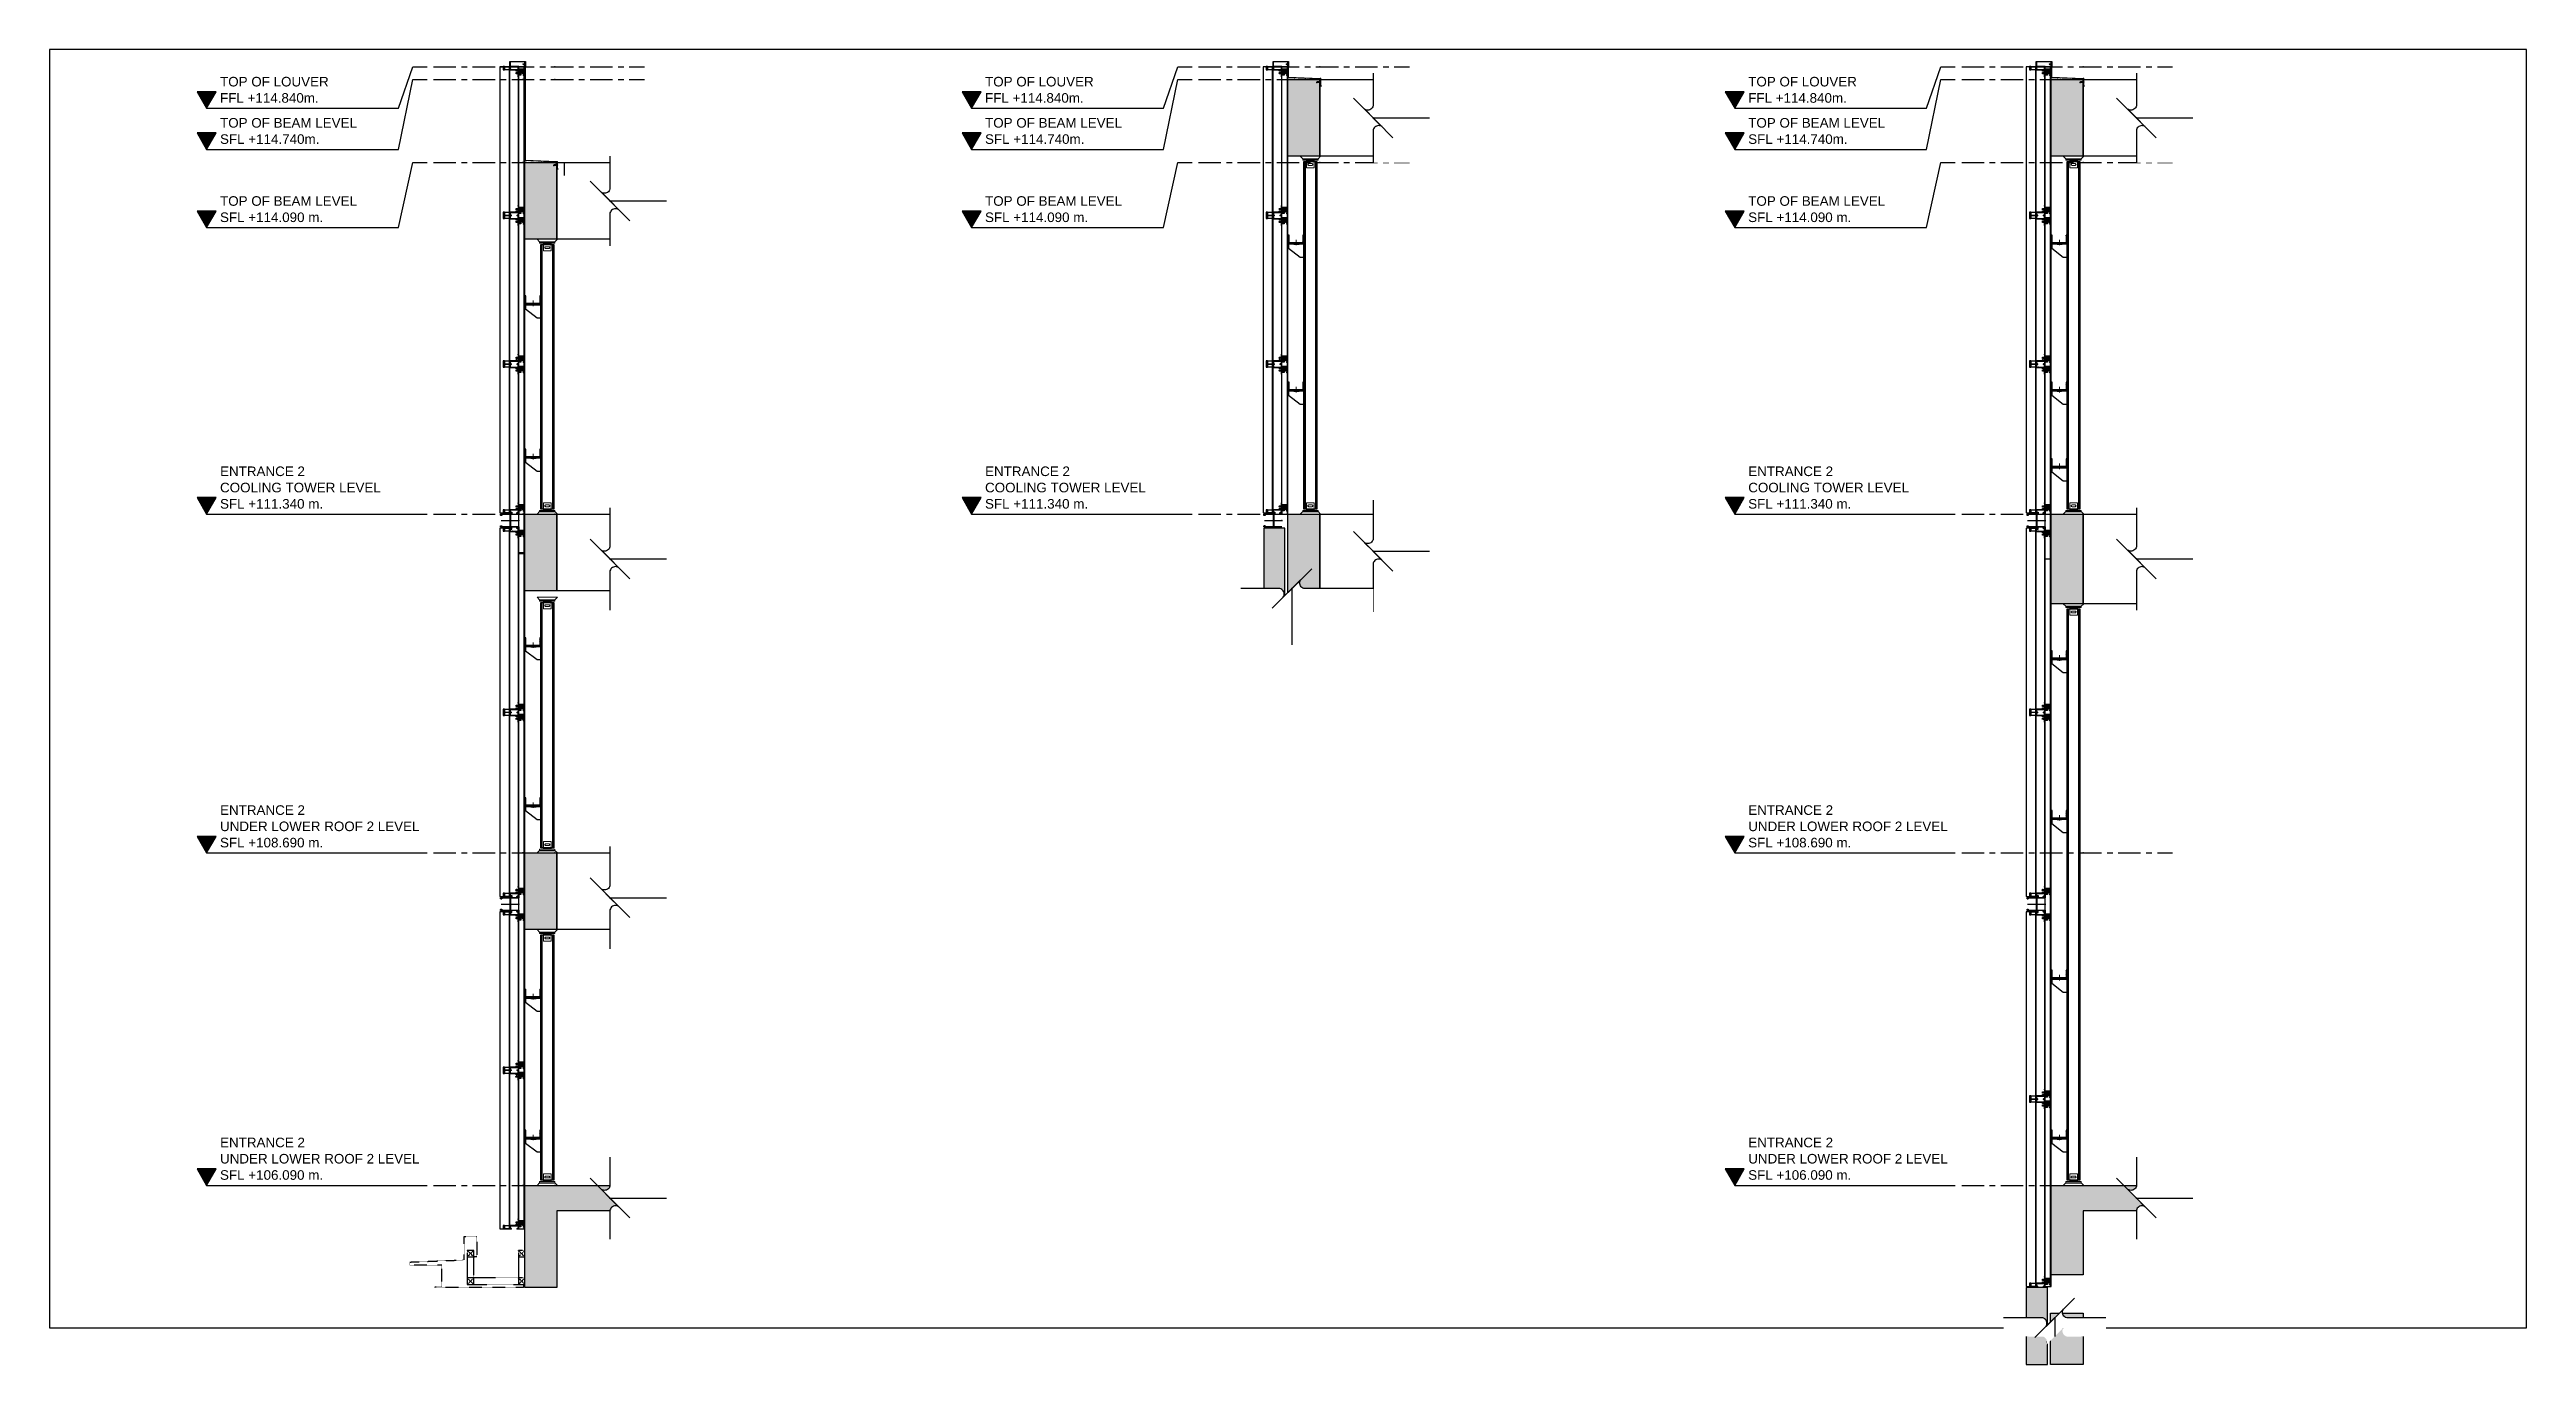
# Model space of a CAD drawing. Header units: millimetres. Extents: x -4391136 to -1798569, y -886572 to -291056.
# Drawn here: x -2181637 to -2162262, y -391141 to -380856 of the extents above; entities that cross this region are included whole.
import ezdxf

# ---------------------------------------------------------------- set-up
doc = ezdxf.new("R2010")
doc.units = ezdxf.units.MM
for name, pattern in [('CENTER', [50.8, 31.75, -6.35, 6.35, -6.35]), ('TA_GL_000.70000', [1.925, 0.7, -0.175, 0.175, -0.175, 0.7]), ('TA_HL_000.08000', [0.52, 0.284, -0.236]), ('TA_HL_000.20000', [1.3, 0.71, -0.59]), ('TA_HL_001.00000', [6.5, 3.55, -2.95]), ('XKITLINE00', [0])]:
    doc.linetypes.add(name, pattern=pattern)
for name, color, linetype, plot in [('000 - 0_SYM_DWG_BREAKER_DEF_SUB', 250, 'Continuous', False), ('000 - H I D D E N', 7, 'Continuous', False), ('000 - STRUCTURE_STEEL_FRAMING_DEF_SUB', 250, 'Continuous', False), ('010 - ASPG_ACCESSORIES_DEF_SUB', 250, 'Continuous', False), ('010 - ASPG_FASTERN_DEF_SUB', 250, 'Continuous', False), ('010 - ASPG_FRAMING_DEF_SUB', 250, 'Continuous', False)]:
    doc.layers.add(name, color=color, linetype=linetype, plot=plot)
for name, color, linetype in [('000 - 0_SYM_DWG_BREAKER_MAIN_COLOR_1', 1, 'Continuous'), ('000 - 0_SYM_DWG_BREAKER_WIPEOUT_', 250, 'Continuous'), ('000 - 0_SYM_DWG_GRIDLINE_MAIN_COLOR_251', 251, 'Continuous'), ('000 - 0_SYM_DWG_LEVEL_MAIN_COLOR_2', 2, 'Continuous'), ('000 - 0_SYM_DWG_LEVEL_TEXT', 3, 'Continuous'), ('000 - CONCRETE_COL_CUT_COLOR_1', 1, 'Continuous'), ('000 - CONCRETE_COL_CUT_COLOR_5', 5, 'Continuous'), ('000 - CONCRETE_COL_HATCH_', 251, 'Continuous'), ('000 - CONCRETE_COL_MAIN_COLOR_1', 1, 'Continuous'), ('000 - CONCRETE_COL_WIPEOUT_', 250, 'Continuous'), ('000 - CONCRETE_PRECAST_SUB_COLOR_4', 4, 'Continuous'), ('000 - L I N E 0.1', 1, 'Continuous'), ('000 - STRUCTURE_STEEL_ACCESORIES_MAIN_COLOR_1', 2, 'Continuous'), ('000 - STRUCTURE_STEEL_FASTERN_MAIN_COLOR_2', 1, 'Continuous'), ('000 - STRUCTURE_STEEL_FRAMING_CUT_COLOR_1', 1, 'Continuous'), ('000 - STRUCTURE_STEEL_FRAMING_CUT_COLOR_4', 4, 'Continuous'), ('000 - STRUCTURE_STEEL_FRAMING_HATCH_', 251, 'Continuous'), ('000 - STRUCTURE_STEEL_FRAMING_MAIN_COLOR_1', 3, 'Continuous'), ('000 - STRUCTURE_STEEL_FRAMING_MAIN_COLOR_2', 2, 'Continuous'), ('000 - STRUCTURE_STEEL_FRAMING_SUB_COLOR_2', 1, 'Continuous'), ('000 - STRUCTURE_STEEL_FRAMING_WIPEOUT_', 250, 'Continuous'), ('010 - ASPG_ACCESSORIES_MAIN_COLOR_1', 1, 'Continuous'), ('010 - ASPG_ACCESSORIES_MAIN_COLOR_2', 2, 'Continuous'), ('010 - ASPG_ACCESSORIES_SUB_COLOR_2', 2, 'Continuous'), ('010 - ASPG_ACCESSORIES_SUB_COLOR_3', 3, 'Continuous'), ('010 - ASPG_ACCESSORIES_SYMBOL_', 251, 'Continuous'), ('010 - ASPG_ACCESSORIES_WIPEOUT_', 250, 'Continuous'), ('010 - ASPG_EXTR_MAIN_COLOR_2', 2, 'Continuous'), ('010 - ASPG_EXTR_WIPEOUT_', 250, 'Continuous'), ('010 - ASPG_FASTERN_MAIN_COLOR_1', 1, 'Continuous'), ('010 - ASPG_FASTERN_SUB_COLOR_2', 2, 'Continuous'), ('010 - ASPG_FASTERN_WIPEOUT_', 250, 'Continuous'), ('010 - ASPG_FLASHING_CUT_COLOR_3', 3, 'Continuous'), ('010 - ASPG_FLASHING_CUT_COLOR_4', 4, 'Continuous'), ('010 - ASPG_FLASHING_CUT_COLOR_5', 5, 'Continuous'), ('010 - ASPG_FLASHING_HATCH_', 251, 'Continuous'), ('010 - ASPG_FRAMING_CUT_COLOR_4', 4, 'Continuous'), ('010 - ASPG_FRAMING_HATCH_', 251, 'Continuous'), ('010 - ASPG_FRAMING_SUB_COLOR_2', 2, 'Continuous'), ('010 - ASPG_FRAMING_WIPEOUT_', 250, 'Continuous'), ('_PP-Dim', 1, 'Continuous'), ('A-canopy', 1, 'Continuous'), ('Center Line', 1, 'CENTER'), ('HATCH', 7, 'Continuous')]:
    doc.layers.add(name, color=color, linetype=linetype)
doc.layers.add('Part', color=2, linetype='Continuous', lineweight=0)
doc.layers.add('SCREW', color=8, linetype='Continuous', lineweight=5)
doc.styles.add('Arial_1', font='arial.ttf', dxfattribs={"height": 2000})
doc.styles.add('Cetury Gothic', font='swissl.ttf')
doc.styles.add('TA', font='', dxfattribs={"height": 4.5})
doc.styles.get('TA').set_extended_font_data('Cordia New')
pattern_1 = [(45, (2715.48714, 3084.9077), (-0.265165043, 0.265165043), []), (45, (2715.6639, 3084.9077), (-0.265165043, 0.265165043), [])]
pattern_2 = [(270, (1257419.24324, -520041.6224), (0.65495992507, -1.1344238721), [0.7562825814, -1.5125651628]), (30, (1257419.24324, -520041.6224), (0.65495992936, 1.1344238696), [0.7562825814, -1.5125651628]), (330, (1257419.24324, -520041.6224), (1.30991985442, -2.48e-09), [-1.5125651628, 0.7562825814])]
pattern_3 = [(315, (1257419.4929, -520021.6224), (1.3369313545, 1.3369313545), []), (45, (1257419.4929, -520021.6224), (-1.3369313545, 1.3369313545), [])]
pattern_4 = [(270, (1257419.4425, -520043.9224), (0.65495992507, -1.1344238721), [0.7562825814, -1.5125651628]), (30, (1257419.4425, -520043.9224), (0.65495992936, 1.1344238696), [0.7562825814, -1.5125651628]), (330, (1257419.4425, -520043.9224), (1.30991985442, -2.48e-09), [-1.5125651628, 0.7562825814])]
pattern_5 = [(315, (1257419.1929, -520023.9224), (1.3369313545, 1.3369313545), []), (45, (1257419.1929, -520023.9224), (-1.3369313545, 1.3369313545), [])]
pattern_6 = [(45, (0, 0), (-1.01028, 1.01028), []), (45, (0.6735, 0), (-1.01028, 1.01028), [])]

# ---------------------------------------------------------------- blocks, each defined once
blk = doc.blocks.new('*A2430')
at = {"layer": 'Part', "linetype": 'XKITLINE00', "lineweight": 0}
for p, q in [((560.731873, 232.946249), (560.571873, 232.946249)), ((560.571873, 232.946249), (560.571873, 231.646249)), ((560.731873, 231.766249), (560.731873, 232.946249)), ((563.071873, 232.946249), (562.911873, 232.946249)), ((562.911873, 232.946249), (562.911873, 231.766249)), ((563.071873, 231.646249), (563.071873, 232.946249)), ((560.571873, 231.646249), (563.071873, 231.646249)), ((562.911873, 231.766249), (560.731873, 231.766249))]:
    blk.add_line(p, q, dxfattribs=at)
blk = doc.blocks.new('*A2431')
at = {"layer": 'Part', "linetype": 'XKITLINE00', "lineweight": 0}
for p, q in [((560.671873, 231.526249), (560.671873, 231.646249)), ((563.071873, 231.526249), (560.671873, 231.526249)), ((563.071873, 231.646249), (563.071873, 231.526249))]:
    blk.add_line(p, q, dxfattribs=at)
blk = doc.blocks.new('*U2432')
blk.add_wipeout([(-120, 100), (-120, 106), (-125, 106), (-125, 171), (-117, 171), (-117, 112), (-8, 112), (-8, 171), (0, 171), (0, 106), (0, 100), (0, 0), (-30, 0), (-120, 70)])
at = {"layer": '000 - STRUCTURE_STEEL_FRAMING_HATCH_'}
h = blk.add_hatch(dxfattribs=at)
h.set_pattern_fill('ANSI32', color=256, scale=0.5)
h.paths.add_polyline_path([(-125, 171), (-125, 106), (0, 106), (0, 171), (-8, 171), (-8, 112), (-117, 112), (-117, 171)])
h = blk.add_hatch(dxfattribs=at)
h.set_pattern_fill('ANSI32', color=256, style=0)
h.set_pattern_definition(pattern_1)
h.paths.add_polyline_path([(-38, 106), (-38, 100), (-82, 100), (-82, 106)], flags=17)
h = blk.add_hatch(dxfattribs=at)
h.set_pattern_fill('ANSI32', color=256, style=0)
h.set_pattern_definition(pattern_1)
h.paths.add_polyline_path([(-53, 112), (-53, 106), (-67, 106), (-67, 112)], flags=17)
at = {"layer": '000 - STRUCTURE_STEEL_FRAMING_CUT_COLOR_4'}
blk.add_lwpolyline([(-125, 171), (-125, 106), (0, 106), (0, 171), (-8, 171), (-8, 112), (-117, 112), (-117, 171), (-125, 171)], dxfattribs=at)
at = {"layer": '000 - STRUCTURE_STEEL_FRAMING_DEF_SUB', "linetype": 'XKITLINE00', "lineweight": 0}
blk.add_line((-60, 92), (-60, 135), dxfattribs=at)
blk.add_line((-60, 92), (-60, 135), dxfattribs=at)
at = {"layer": '000 - STRUCTURE_STEEL_FRAMING_HATCH_', "linetype": 'XKITLINE00', "lineweight": 0}
for p, q in [((-82, 100), (-82, 106)), ((-82, 100), (-82, 106)), ((-67, 106), (-67, 112)), ((-67, 106), (-67, 112)), ((-53, 106), (-53, 112)), ((-53, 106), (-53, 112)), ((-38, 100), (-38, 106)), ((-38, 100), (-38, 106))]:
    blk.add_line(p, q, dxfattribs=at)
at = {"layer": '000 - STRUCTURE_STEEL_FRAMING_MAIN_COLOR_2'}
blk.add_lwpolyline([(-120, 106), (0, 106), (0, 100), (-120, 100)], close=True, dxfattribs=at)
blk.add_lwpolyline([(-120, 100), (-120, 70), (-30, 0), (0, 0), (0, 100), (-120, 100)], dxfattribs=at)
at = {"lineweight": 0, "xscale": 50, "yscale": 50, "zscale": 50}
blk.add_blockref('*A2430', (-28154, -11476), dxfattribs=at)
at = {"layer": '000 - STRUCTURE_STEEL_FRAMING_MAIN_COLOR_2', "xscale": 50, "yscale": 50, "zscale": 50}
blk.add_blockref('*A2431', (-28154, -11476), dxfattribs=at)
blk = doc.blocks.new('*U3381')
blk.add_wipeout([(60, 20), (60, 30), (-60, 30), (-60, 20), (-80, 0), (80, 0)])
blk.add_wipeout([(60, 4530), (60, 4520), (-60, 4520), (-60, 4530), (-80, 4550), (80, 4550)]).dxf.layer = '000 - STRUCTURE_STEEL_FRAMING_WIPEOUT_'
blk.add_wipeout([(60, 4530), (60, 4520), (-60, 4520), (-60, 4530), (-80, 4550), (80, 4550)])
at = {"layer": '000 - STRUCTURE_STEEL_FASTERN_MAIN_COLOR_2', "lineweight": 0}
blk.add_lwpolyline([(60, 4530), (60, 4520), (-60, 4520), (-60, 4530), (-80, 4550), (80, 4550)], close=True, dxfattribs=at)
blk.add_wipeout([(-50, 40), (50, 40), (50, 4510), (-50, 4510)])
blk.add_wipeout([(-225, -790), (-175, -790), (-175, 4900), (-225, 4900)]).dxf.layer = '000 - STRUCTURE_STEEL_FRAMING_WIPEOUT_'
at = {"layer": '000 - STRUCTURE_STEEL_ACCESORIES_MAIN_COLOR_1', "lineweight": 0}
for p, q in [((-30, 4460), (-30, 4520)), ((30, 4515), (-30, 4515)), ((30, 4460), (-30, 4460)), ((30, 4520), (30, 4460)), ((30, 90), (-30, 90)), ((-30, 90), (-30, 30)), ((30, 35), (-30, 35)), ((30, 30), (30, 90))]:
    blk.add_line(p, q, dxfattribs=at)
for points in [[(-15, 4479), (-12, 4478), (13, 4478), (15, 4479), (17, 4480), (19, 4482), (20, 4485), (19, 4488), (17, 4490), (15, 4491), (13, 4492), (-12, 4492), (-15, 4491), (-17, 4490), (-19, 4488), (-19, 4485), (-19, 4482), (-17, 4480), (-15, 4479)], [(-15, 71), (-12, 72), (13, 72), (15, 71), (17, 70), (19, 68), (20, 65), (19, 62), (17, 60), (15, 59), (13, 58), (-12, 58), (-15, 59), (-17, 60), (-19, 62), (-19, 65), (-19, 68), (-17, 70), (-15, 71)]]:
    blk.add_lwpolyline(points, close=True, dxfattribs=at)
at = {"layer": '000 - STRUCTURE_STEEL_FASTERN_MAIN_COLOR_2'}
for p, q in [((-60, 4530), (60, 4530)), ((-60, 20), (60, 20))]:
    blk.add_line(p, q, dxfattribs=at)
at = {"layer": '000 - STRUCTURE_STEEL_FASTERN_MAIN_COLOR_2', "lineweight": 0}
blk.add_lwpolyline([(60, 20), (60, 30), (-60, 30), (-60, 20), (-80, 0), (80, 0)], close=True, dxfattribs=at)
at = {"layer": '000 - STRUCTURE_STEEL_FRAMING_MAIN_COLOR_1'}
for points in [[(-50, 4510), (-42, 4510), (-42, 40), (-50, 40)], [(42, 4510), (50, 4510), (50, 40), (42, 40)]]:
    blk.add_lwpolyline(points, close=True, dxfattribs=at)
at = {"layer": '000 - STRUCTURE_STEEL_FRAMING_SUB_COLOR_2'}
blk.add_lwpolyline([(-42, 4510), (42, 4510), (42, 40), (-42, 40)], close=True, dxfattribs=at)
for p in [(-50, 2761), (-50, 261)]:
    blk.add_blockref('*U2432', p)
at = {"layer": '000 - STRUCTURE_STEEL_FRAMING_MAIN_COLOR_1'}
for points in [[(-225, -790), (-180, -790), (-180, 4900), (-225, 4900)], [(-180, -790), (-175, -790), (-175, 4900), (-180, 4900)]]:
    blk.add_lwpolyline(points, close=True, dxfattribs=at)
for p in [(-50, 4011), (-50, 1511)]:
    blk.add_blockref('*U2432', p)
blk = doc.blocks.new('000_ASPG_TYP_FILES_20260218-010703_FRAME_EXTR_HONLIZONTAL')
at = {"layer": '010 - ASPG_FRAMING_HATCH_'}
h = blk.add_hatch(dxfattribs=at)
h.set_pattern_fill('ANSI32', color=256, scale=0.1)
edge = h.paths.add_edge_path()
edge.add_line((75, 2), (25, 2))
edge.add_line((25, 2), (25, 67))
edge.add_arc((25, 67), 0.3, 0, 90)
edge.add_line((25, 67), (0, 67))
edge.add_arc((0, 67), 0.3, 90, 180)
edge.add_line((0, 67), (0, 58))
edge.add_arc((0, 58), 0.3, 180, 270)
edge.add_line((0, 57), (2, 57))
edge.add_arc((2, 58), 0.3, 270, 360)
edge.add_line((2, 58), (2, 65))
edge.add_arc((2, 65), 0.3, 90, 180, ccw=False)
edge.add_line((2, 65), (23, 65))
edge.add_arc((23, 65), 0.3, 0, 90, ccw=False)
edge.add_line((23, 65), (23, 49))
edge.add_line((23, 49), (24, 48))
edge.add_line((24, 48), (23, 48))
edge.add_line((23, 48), (23, 22))
edge.add_line((23, 22), (24, 22))
edge.add_line((24, 22), (23, 21))
edge.add_line((23, 21), (23, 2))
edge.add_arc((23, 2), 0.3, -90, 0, ccw=False)
edge.add_line((23, 2), (2, 2))
edge.add_arc((2, 2), 0.3, 180, 270, ccw=False)
edge.add_line((2, 2), (2, 10))
edge.add_arc((2, 10), 0.3, 0, 90)
edge.add_line((2, 10), (0, 10))
edge.add_arc((0, 10), 0.3, 90, 180)
edge.add_line((0, 10), (0, 0))
edge.add_arc((0, 0), 0.3, 180, 270)
edge.add_line((0, 0), (75, 0))
at = {"layer": '010 - ASPG_ACCESSORIES_DEF_SUB'}
for p in [(0, 67), (0, 57), (0, 10), (0, 10), (0, 0), (25, 67), (25, 67), (75, 2), (75, 0)]:
    blk.add_point(p, dxfattribs=at)
at = {"layer": '010 - ASPG_FRAMING_CUT_COLOR_4'}
blk.add_line((75, 0), (75, 2), dxfattribs=at)
blk.add_lwpolyline([(75, 2), (25, 2), (25, 67, 0.414214), (25, 67), (0, 67, 0.414214), (0, 67), (0, 58, 0.414214), (0, 57), (2, 57, 0.414214), (2, 58), (2, 65, -0.414214), (2, 65), (23, 65, -0.414214), (23, 65), (23, 49), (24, 48), (23, 48), (23, 22), (24, 22), (23, 21), (23, 2, -0.414214), (23, 2), (2, 2, -0.414214), (2, 2), (2, 10, 0.414214), (2, 10), (0, 10, 0.414214), (0, 10), (0, 0, 0.414214), (0, 0), (75, 0)], format="xyb", dxfattribs=at)
for centre, start, end in [((0, 58), 180, 270), ((0, 10), 90, 180), ((0, 0), 180, 270), ((2, 65), 90, 180), ((2, 58), 270, 0), ((2, 10), 0, 90), ((2, 2), 180, 270), ((23, 2), 270, 0), ((75, 2), 0, 90), ((75, 0), 270, 0)]:
    blk.add_arc(centre, 0.3, start, end, dxfattribs=at)
blk = doc.blocks.new('PZG35-9D5')
at = {"layer": 'Center Line'}
blk.add_line((0, 4), (0, -11), dxfattribs=at)
at = {"layer": 'SCREW', "color": 8}
for p, q in [((-1, 0), (-1, -1)), ((1, 0), (1, -1)), ((-2, -1), (-1, -2)), ((-2, -1), (-1, -1)), ((-2, -1), (2, -1)), ((-2, -3), (2, -2)), ((-2, -3), (-1, -2)), ((-2, -3), (-1, -3)), ((-2, -4), (-1, -4)), ((-2, -4), (-1, -4)), ((-2, -4), (-1, -4)), ((-1, -1), (1, -1)), ((-1, -2), (1, -1)), ((-1, -2), (-1, -2)), ((-1, -2), (1, -2)), ((-1, -3), (-1, -4)), ((-1, -3), (1, -3)), ((-1, -4), (-1, -8)), ((-1, -4), (-1, -4)), ((-1, -4), (-1, -4)), ((0, -10), (-1, -8)), ((0, -10), (1, -8)), ((1, -1), (1, -2)), ((2, -1), (1, -1)), ((2, -1), (1, -1)), ((2, -2), (1, -2)), ((2, -2), (1, -3)), ((1, -3), (1, -3)), ((1, -3), (1, -3)), ((2, -4), (1, -3)), ((1, -4), (1, -4)), ((1, -4), (2, -4)), ((1, -4), (1, -4)), ((1, -5), (1, -4)), ((2, -5), (1, -4)), ((2, -4), (1, -4)), ((1, -5), (1, -8)), ((1, -5), (2, -5)), ((1, -5), (1, -5)), ((2, -5), (1, -5))]:
    blk.add_line(p, q, dxfattribs=at)
blk.add_lwpolyline([(0, -10), (1, -5), (1, -4, 0.417657), (0, -3, 0.108102), (-1, -4), (-1, -5)], format="xyb", dxfattribs=at)
blk = doc.blocks.new('*U3396')
at = {"layer": 'SCREW', "color": 6}
blk.add_lwpolyline([(3, 2, 0.09906), (1, 3), (1, 2), (-1, 2), (-1, 3, 0.09906), (-3, 2, 0.266588), (-4, 1), (-4, 0, 0.414214), (-3, 0), (3, 0, 0.414214), (3, 0), (3, 1, 0.266588)], format="xyb", close=True, dxfattribs=at)
at = {"layer": 'SCREW'}
blk.add_blockref('PZG35-9D5', (0, 0), dxfattribs=at)
blk = doc.blocks.new('000_ASPG_TYP_FILES_BK_FOR_ASPG_LOUVERS_SIDE_VIEW')
blk.add_point((0, 0))
at = {"layer": '010 - ASPG_ACCESSORIES_MAIN_COLOR_1'}
blk.add_line((3, -13), (3, 12), dxfattribs=at)
for points in [[(43, -13), (1, -13), (1, 12), (43, 12)], [(53, 12), (43, 12), (43, -13), (53, -13)]]:
    blk.add_lwpolyline(points, close=True, dxfattribs=at)
at = {"layer": '010 - ASPG_ACCESSORIES_SUB_COLOR_3'}
for p, q in [((43, -13), (43, 12)), ((44, -13), (44, 12)), ((44, -13), (44, 12)), ((45, -13), (45, 12)), ((46, -13), (46, 12)), ((47, -13), (47, 12)), ((48, -13), (48, 12)), ((49, -13), (49, 12)), ((51, -13), (51, 12)), ((51, -13), (51, 12)), ((52, -13), (52, 12)), ((52, -13), (52, 12))]:
    blk.add_line(p, q, dxfattribs=at)
at = {"layer": 'SCREW', "rotation": 270}
blk.add_blockref('*U3396', (3, 0), dxfattribs=at)
blk = doc.blocks.new('A$C57452C2B')
at = {"layer": '010 - ASPG_FASTERN_MAIN_COLOR_1'}
for p, q in [((0.003, 0.001), (0.003, 0.004)), ((0.007, 0.031), (0.004, 0.021)), ((0.01, 0), (0.004, 0)), ((0.005, 0.001), (0.005, 0.004)), ((0.009, 0.001), (0.009, 0.004)), ((0.011, 0.001), (0.011, 0.004))]:
    blk.add_line(p, q, dxfattribs=at)
for points in [[(0.014, 0.005), (0.014, 0.006), (0, 0.006), (0, 0.005), (0.003, 0.004), (0.011, 0.004)], [(0.004, 0.021), (0.004, 0.028), (0.007, 0.031), (0.009, 0.028), (0.009, 0.021)]]:
    blk.add_lwpolyline(points, close=True, dxfattribs=at)
for centre, radius, start, end in [((0.004, 0.001), 0.00125, 216.8699, 323.1301), ((0.007, 0.004), 0.00425, 241.9275, 298.0725), ((0.01, 0.001), 0.00125, 216.8699, 323.1301)]:
    blk.add_arc(centre, radius, start, end, dxfattribs=at)
at = {"layer": '010 - ASPG_FASTERN_SUB_COLOR_2'}
for p in [(0.009, 0.021), (0.004, 0.021)]:
    blk.add_line(p, (0.004, 0.02), dxfattribs=at)
for points in [[(0.004, 0.017, 0.666667), (0.004, 0.018), (0.009, 0.02, 0.666667), (0.009, 0.018)], [(0.004, 0.015, 0.666667), (0.004, 0.017), (0.009, 0.018, 0.666667), (0.009, 0.017)], [(0.004, 0.014, 0.666667), (0.004, 0.015), (0.009, 0.017, 0.666667), (0.009, 0.015)], [(0.004, 0.012, 0.666667), (0.004, 0.014), (0.009, 0.015, 0.666667), (0.009, 0.014)], [(0.004, 0.011, 0.666667), (0.004, 0.012), (0.009, 0.014, 0.666667), (0.009, 0.012)], [(0.004, 0.009, 0.666667), (0.004, 0.011), (0.009, 0.012, 0.666667), (0.009, 0.011)], [(0.004, 0.008, 0.666667), (0.004, 0.009), (0.009, 0.011, 0.666667), (0.009, 0.009)], [(0.004, 0.006, 0.666667), (0.004, 0.008), (0.009, 0.009, 0.666667), (0.009, 0.008)], [(0.005, 0.006, 0.091189), (0.004, 0.006), (0.009, 0.008, 0.666667), (0.009, 0.006)]]:
    blk.add_lwpolyline(points, format="xyb", dxfattribs=at)
for centre, start, end in [((0.004, 0.019), 292.6199, 67.3801), ((0.01, 0.02), 112.6199, 247.3801)]:
    blk.add_arc(centre, 0.000812, start, end, dxfattribs=at)
blk = doc.blocks.new('A$C6d2a724f')
blk.add_wipeout([(-4, 6), (4, 6), (7, 0), (4, -6), (-4, -6), (-7, 0)]).dxf.layer = '010 - ASPG_FASTERN_MAIN_COLOR_1'
at = {"layer": '010 - ASPG_FASTERN_MAIN_COLOR_1'}
blk.add_lwpolyline([(-4, 6), (4, 6), (7, 0), (4, -6), (-4, -6), (-7, 0)], close=True, dxfattribs=at)
at = {"layer": '010 - ASPG_FASTERN_SUB_COLOR_2'}
for radius in [6.33, 3.96]:
    blk.add_circle((0, 0), radius, dxfattribs=at)
blk = doc.blocks.new('A$Cb3d6a647')
blk.add_wipeout([(0, -50), (0, -50), (0, 0), (40, 0), (40, -40), (34, -40), (29, -35), (29, -25), (27, -22), (24, -20), (21, -22), (20, -25), (20, -50)]).dxf.layer = '010 - ASPG_FASTERN_WIPEOUT_'
at = {"layer": 'HATCH'}
h = blk.add_hatch(dxfattribs=at)
h.set_pattern_fill('DOTS', color=252, scale=0.5)
h.paths.add_polyline_path([(3, 0), (3, -8), (4, -8), (5, -11), (8, -11, -0.236068), (9, -12), (9, -19), (5, -19), (4, -22), (3, -22), (3, -28), (4, -28), (5, -31), (8, -31, -0.236068), (9, -32), (9, -39), (5, -39), (4, -42), (3, -42), (3, -50), (20, -50), (20, -25, -1), (29, -25), (29, -35), (34, -40), (40, -40), (40, 0)])
blk.add_point((40, -50))
at = {"layer": '010 - ASPG_ACCESSORIES_MAIN_COLOR_1'}
blk.add_lwpolyline([(0, 0), (3, 0), (3, -50), (0, -50)], close=True, dxfattribs=at)
at = {"layer": '010 - ASPG_ACCESSORIES_MAIN_COLOR_2'}
blk.add_lwpolyline([(0, 0), (40, 0), (40, -40), (34, -40), (29, -35), (29, -25, 1), (20, -25), (20, -50), (0, -50)], format="xyb", close=True, dxfattribs=at)
at = {"extrusion": (0, 0, -1), "xscale": 1000, "yscale": 1000, "zscale": -1000, "rotation": 270}
for p in [(-9, -8), (-9, -28)]:
    blk.add_blockref('A$C57452C2B', p, dxfattribs=at)
blk.add_blockref('A$C6d2a724f', (24, -25))
blk = doc.blocks.new('*U2442')
blk.add_wipeout([(1440, 2), (25, 2), (25, 67), (1440, 67)]).dxf.layer = '010 - ASPG_FRAMING_WIPEOUT_'
blk.add_blockref('000_ASPG_TYP_FILES_20260218-010703_FRAME_EXTR_HONLIZONTAL', (0, 0))
at = {"xscale": -1}
blk.add_blockref('000_ASPG_TYP_FILES_20260218-010703_FRAME_EXTR_HONLIZONTAL', (1465, 0), dxfattribs=at)
blk.add_wipeout([(2930, 68), (2930, 145), (0, 145), (0, 68)]).dxf.layer = '010 - ASPG_EXTR_WIPEOUT_'
blk.add_point((25, 67))
at = {"layer": '010 - ASPG_EXTR_MAIN_COLOR_2'}
blk.add_lwpolyline([(2930, 70), (2930, 145), (0, 145), (0, 70)], close=True, dxfattribs=at)
at = {"layer": '010 - ASPG_FRAMING_SUB_COLOR_2'}
blk.add_lwpolyline([(1440, 2), (25, 2), (25, 67), (1440, 67)], close=True, dxfattribs=at)
at = {"rotation": 90}
for p in [(12, 67), (1452, 67)]:
    blk.add_blockref('000_ASPG_TYP_FILES_BK_FOR_ASPG_LOUVERS_SIDE_VIEW', p, dxfattribs=at)
at = {"rotation": 270}
for p in [(65, 0), (1450, 0)]:
    blk.add_blockref('A$Cb3d6a647', p, dxfattribs=at)
blk = doc.blocks.new('*U3380')
blk.add_wipeout([(60, 20), (60, 30), (-60, 30), (-60, 20), (-80, 0), (80, 0)])
blk.add_wipeout([(60, 2780), (60, 2770), (-60, 2770), (-60, 2780), (-80, 2800), (80, 2800)]).dxf.layer = '000 - STRUCTURE_STEEL_FRAMING_WIPEOUT_'
blk.add_wipeout([(60, 2780), (60, 2770), (-60, 2770), (-60, 2780), (-80, 2800), (80, 2800)])
at = {"layer": '000 - STRUCTURE_STEEL_FASTERN_MAIN_COLOR_2', "lineweight": 0}
blk.add_lwpolyline([(60, 2780), (60, 2770), (-60, 2770), (-60, 2780), (-80, 2800), (80, 2800)], close=True, dxfattribs=at)
blk.add_wipeout([(-50, 40), (50, 40), (50, 2760), (-50, 2760)])
blk.add_wipeout([(-225, -350), (-175, -350), (-175, 3500), (-225, 3500)]).dxf.layer = '000 - STRUCTURE_STEEL_FRAMING_WIPEOUT_'
at = {"layer": '000 - STRUCTURE_STEEL_ACCESORIES_MAIN_COLOR_1', "lineweight": 0}
for p, q in [((-30, 2710), (-30, 2770)), ((30, 2765), (-30, 2765)), ((30, 2770), (30, 2710)), ((30, 2710), (-30, 2710)), ((30, 90), (-30, 90)), ((-30, 90), (-30, 30)), ((30, 35), (-30, 35)), ((30, 30), (30, 90))]:
    blk.add_line(p, q, dxfattribs=at)
for points in [[(-15, 2729), (-12, 2728), (13, 2728), (15, 2729), (17, 2730), (19, 2732), (20, 2735), (19, 2738), (17, 2740), (15, 2741), (13, 2742), (-12, 2742), (-15, 2741), (-17, 2740), (-19, 2738), (-19, 2735), (-19, 2732), (-17, 2730), (-15, 2729)], [(-15, 71), (-12, 72), (13, 72), (15, 71), (17, 70), (19, 68), (20, 65), (19, 62), (17, 60), (15, 59), (13, 58), (-12, 58), (-15, 59), (-17, 60), (-19, 62), (-19, 65), (-19, 68), (-17, 70), (-15, 71)]]:
    blk.add_lwpolyline(points, close=True, dxfattribs=at)
at = {"layer": '000 - STRUCTURE_STEEL_FASTERN_MAIN_COLOR_2'}
for p, q in [((-60, 2780), (60, 2780)), ((-60, 20), (60, 20))]:
    blk.add_line(p, q, dxfattribs=at)
at = {"layer": '000 - STRUCTURE_STEEL_FASTERN_MAIN_COLOR_2', "lineweight": 0}
blk.add_lwpolyline([(60, 20), (60, 30), (-60, 30), (-60, 20), (-80, 0), (80, 0)], close=True, dxfattribs=at)
at = {"layer": '000 - STRUCTURE_STEEL_FRAMING_MAIN_COLOR_1'}
for points in [[(-50, 2760), (-42, 2760), (-42, 40), (-50, 40)], [(42, 2760), (50, 2760), (50, 40), (42, 40)]]:
    blk.add_lwpolyline(points, close=True, dxfattribs=at)
at = {"layer": '000 - STRUCTURE_STEEL_FRAMING_SUB_COLOR_2'}
blk.add_lwpolyline([(-42, 2760), (42, 2760), (42, 40), (-42, 40)], close=True, dxfattribs=at)
for p in [(-50, 2011), (-50, 861)]:
    blk.add_blockref('*U2432', p)
at = {"layer": '000 - STRUCTURE_STEEL_FRAMING_MAIN_COLOR_1'}
for points in [[(-225, -350), (-180, -350), (-180, 3500), (-225, 3500)], [(-180, -350), (-175, -350), (-175, 3500), (-180, 3500)]]:
    blk.add_lwpolyline(points, close=True, dxfattribs=at)
for p in [(-50, 2011), (-50, 261)]:
    blk.add_blockref('*U2432', p)
blk = doc.blocks.new('*U3397')
at = {"layer": '010 - ASPG_FRAMING_HATCH_', "transparency": 33554585}
h = blk.add_hatch(dxfattribs=at)
h.set_pattern_fill('ANSI32', color=256, scale=0.25)
edge = h.paths.add_edge_path()
edge.add_line((2, -50), (2, -75))
edge.add_line((2, -75), (0, -75))
edge.add_line((0, -75), (0, -49))
edge.add_arc((1, -49), 1, 90, 180, ccw=False)
edge.add_line((1, -48), (63, -48))
edge.add_arc((63, -47), 1, 270, 360)
edge.add_line((64, -47), (64, 47))
edge.add_arc((63, 47), 1, 0, 90)
edge.add_line((63, 48), (1, 48))
edge.add_arc((1, 49), 1, 180, 270, ccw=False)
edge.add_line((0, 49), (0, 75))
edge.add_line((0, 75), (2, 75))
edge.add_line((2, 75), (2, 50))
edge.add_line((2, 50), (141, 50))
edge.add_line((141, 50), (141, 41))
edge.add_arc((140, 41), 1, 270, 360, ccw=False)
edge.add_line((140, 40), (132, 40))
edge.add_arc((132, 41), 1, 180, 270, ccw=False)
edge.add_line((131, 41), (131, 47))
edge.add_arc((130, 47), 1, 0, 90)
edge.add_line((130, 48), (67, 48))
edge.add_arc((67, 47), 1, 90, 180)
edge.add_line((66, 47), (66, -47))
edge.add_arc((67, -47), 1, 180, 270)
edge.add_line((67, -48), (130, -48))
edge.add_arc((130, -47), 1, 270, 360)
edge.add_line((131, -47), (131, -41))
edge.add_arc((132, -41), 1, 90, 180, ccw=False)
edge.add_line((132, -40), (140, -40))
edge.add_arc((140, -41), 1, 0, 90, ccw=False)
edge.add_line((141, -41), (141, -50))
edge.add_line((141, -50), (2, -50))
h.paths.add_polyline_path([(139, 48), (139, 42), (133, 42), (133, 48)], flags=16)
h.paths.add_polyline_path([(139, -48), (139, -42), (133, -42), (133, -48)], flags=16)
at = {"layer": '010 - ASPG_FRAMING_HATCH_'}
h = blk.add_hatch(dxfattribs=at)
h.set_pattern_fill('ANSI37', color=256, scale=0.595498, angle=-90)
h.set_pattern_definition(pattern_5)
edge = h.paths.add_edge_path()
edge.add_ellipse((12, 55), major_axis=(0, -5), ratio=0.644482, start_angle=180, end_angle=360, ccw=False)
edge.add_line((12, 60), (2, 60))
edge.add_arc((-8, 55), 11.1, -26.7963, 26.7963, ccw=False)
edge.add_line((2, 50), (12, 50))
h = blk.add_hatch(dxfattribs=at)
h.set_pattern_fill('HONEY', color=256, scale=0.238199, angle=-90)
h.set_pattern_definition(pattern_4)
edge = h.paths.add_edge_path()
edge.add_ellipse((12, 55), major_axis=(0, -5), ratio=0.644482, start_angle=0, end_angle=360, ccw=False)
h = blk.add_hatch(dxfattribs=at)
h.set_pattern_fill('HONEY', color=256, scale=0.238199, angle=-90)
h.set_pattern_definition(pattern_2)
edge = h.paths.add_edge_path()
edge.add_ellipse((58, 55), major_axis=(0, -5), ratio=0.644482, start_angle=0, end_angle=360)
h = blk.add_hatch(dxfattribs=at)
h.set_pattern_fill('ANSI37', color=256, scale=0.595498, angle=-90)
h.set_pattern_definition(pattern_3)
edge = h.paths.add_edge_path()
edge.add_ellipse((58, 55), major_axis=(0, -5), ratio=0.644482, start_angle=0, end_angle=180)
edge.add_line((58, 60), (62, 60))
edge.add_arc((62, 60), 0.3, -90, 0)
edge.add_line((62, 60), (62, 61))
edge.add_line((62, 61), (62, 62))
edge.add_line((62, 62), (62, 62))
edge.add_line((62, 62), (62, 63))
edge.add_line((62, 63), (62, 63))
edge.add_line((62, 63), (62, 64))
edge.add_line((62, 64), (62, 64))
edge.add_line((62, 64), (62, 65))
edge.add_line((62, 65), (63, 65))
edge.add_line((63, 65), (64, 66))
edge.add_line((64, 66), (64, 65))
edge.add_line((64, 65), (65, 66))
edge.add_line((65, 66), (65, 65))
edge.add_line((65, 65), (66, 66))
edge.add_line((66, 66), (66, 65))
edge.add_line((66, 65), (67, 65))
edge.add_arc((67, 65), 0.3, -90, 0)
edge.add_line((67, 65), (67, 60))
edge.add_arc((77, 55), 11.1, 153.2037, 206.7963)
edge.add_line((67, 50), (58, 50))
h = blk.add_hatch(dxfattribs=at)
h.set_pattern_fill('ANSI37', color=256, scale=0.595498, angle=-90)
h.set_pattern_definition(pattern_5)
edge = h.paths.add_edge_path()
edge.add_ellipse((12, -55), major_axis=(0, 5), ratio=0.644482, start_angle=0, end_angle=180)
edge.add_line((12, -60), (2, -60))
edge.add_arc((-8, -55), 11.1, 333.2037, 386.7963)
edge.add_line((2, -50), (12, -50))
h = blk.add_hatch(dxfattribs=at)
h.set_pattern_fill('HONEY', color=256, scale=0.238199, angle=-90)
h.set_pattern_definition(pattern_4)
edge = h.paths.add_edge_path()
edge.add_ellipse((12, -55), major_axis=(0, 5), ratio=0.644482, start_angle=0, end_angle=360)
h = blk.add_hatch(dxfattribs=at)
h.set_pattern_fill('HONEY', color=256, scale=0.238199, angle=-90)
h.set_pattern_definition(pattern_2)
edge = h.paths.add_edge_path()
edge.add_ellipse((58, -55), major_axis=(0, 5), ratio=0.644482, start_angle=0, end_angle=360, ccw=False)
h = blk.add_hatch(dxfattribs=at)
h.set_pattern_fill('ANSI37', color=256, scale=0.595498, angle=-90)
h.set_pattern_definition(pattern_3)
edge = h.paths.add_edge_path()
edge.add_ellipse((58, -55), major_axis=(0, 5), ratio=0.644482, start_angle=180, end_angle=360, ccw=False)
edge.add_line((58, -60), (62, -60))
edge.add_arc((62, -60), 0.3, 360, 450, ccw=False)
edge.add_line((62, -60), (62, -61))
edge.add_line((62, -61), (62, -62))
edge.add_line((62, -62), (62, -62))
edge.add_line((62, -62), (62, -63))
edge.add_line((62, -63), (62, -63))
edge.add_line((62, -63), (62, -64))
edge.add_line((62, -64), (62, -64))
edge.add_line((62, -64), (62, -65))
edge.add_line((62, -65), (63, -65))
edge.add_line((63, -65), (64, -66))
edge.add_line((64, -66), (64, -65))
edge.add_line((64, -65), (65, -66))
edge.add_line((65, -66), (65, -65))
edge.add_line((65, -65), (66, -66))
edge.add_line((66, -66), (66, -65))
edge.add_line((66, -65), (67, -65))
edge.add_arc((67, -65), 0.3, 360, 450, ccw=False)
edge.add_line((67, -65), (67, -60))
edge.add_arc((77, -55), 11.1, 153.2037, 206.7963, ccw=False)
edge.add_line((67, -50), (58, -50))
at = {"layer": '010 - ASPG_FASTERN_DEF_SUB'}
blk.add_point((0, 0), dxfattribs=at)
at = {"layer": '010 - ASPG_FRAMING_CUT_COLOR_4'}
blk.add_lwpolyline([(2, -50), (2, -75), (0, -75), (0, -49, -0.414214), (1, -48), (63, -48, 0.414214), (64, -47), (64, 47, 0.414214), (63, 48), (1, 48, -0.414214), (0, 49), (0, 75), (2, 75), (2, 50), (141, 50), (141, 41, -0.414214), (140, 40), (132, 40, -0.414214), (131, 41), (131, 47, 0.414214), (130, 48), (67, 48, 0.414214), (66, 47), (66, -47, 0.414214), (67, -48), (130, -48, 0.414214), (131, -47), (131, -41, -0.414214), (132, -40), (140, -40, -0.414214), (141, -41), (141, -50)], format="xyb", close=True, dxfattribs=at)
for points in [[(139, 48), (139, 42), (133, 42), (133, 48)], [(139, -48), (139, -42), (133, -42), (133, -48)]]:
    blk.add_lwpolyline(points, close=True, dxfattribs=at)
at = {"layer": '010 - ASPG_FRAMING_DEF_SUB', "transparency": 33554508}
blk.add_line((136, 0), (-5, 0), dxfattribs=at)
at = {"layer": '010 - ASPG_FRAMING_DEF_SUB', "transparency": 33554457}
for points in [[(2, 50), (15, 50), (15, 60), (2, 60)], [(54, 50), (67, 50), (67, 66), (54, 66)], [(2, -50), (15, -50), (15, -60), (2, -60)], [(54, -50), (67, -50), (67, -66), (54, -66)]]:
    blk.add_lwpolyline(points, close=True, dxfattribs=at)
at = {"layer": '010 - ASPG_FRAMING_SUB_COLOR_2'}
for points in [[(12, 50), (2, 50, 0.238199), (2, 60), (12, 60)], [(58, 50), (67, 50, -0.238199), (67, 60), (67, 65, -0.414214), (67, 65), (66, 65), (66, 66), (65, 65), (65, 66), (64, 65), (64, 66), (63, 65), (62, 65), (62, 64), (62, 64), (62, 63), (62, 63), (62, 62), (62, 62), (62, 61), (62, 60, -0.414214), (62, 60), (58, 60)], [(12, -50), (2, -50, -0.238199), (2, -60), (12, -60)], [(58, -50), (67, -50, 0.238199), (67, -60), (67, -65, 0.414214), (67, -65), (66, -65), (66, -66), (65, -65), (65, -66), (64, -65), (64, -66), (63, -65), (62, -65), (62, -64), (62, -64), (62, -63), (62, -63), (62, -62), (62, -62), (62, -61), (62, -60, 0.414214), (62, -60), (58, -60)]]:
    blk.add_lwpolyline(points, format="xyb", dxfattribs=at)
at = {"layer": '010 - ASPG_FRAMING_SUB_COLOR_2', "extrusion": (0, 0, -1)}
for centre, major_axis in [((12, 55), (0, -5)), ((58, -55), (0, 5))]:
    blk.add_ellipse(centre, major_axis=major_axis, ratio=0.644482, dxfattribs=at)
at = {"layer": '010 - ASPG_FRAMING_SUB_COLOR_2'}
for centre, major_axis in [((58, 55), (0, -5)), ((12, -55), (0, 5))]:
    blk.add_ellipse(centre, major_axis=major_axis, ratio=0.644482, dxfattribs=at)
blk = doc.blocks.new('*U2449')
blk.add_wipeout([(1415, 2), (25, 2), (25, 67), (1415, 67)]).dxf.layer = '010 - ASPG_FRAMING_WIPEOUT_'
blk.add_blockref('000_ASPG_TYP_FILES_20260218-010703_FRAME_EXTR_HONLIZONTAL', (0, 0))
at = {"xscale": -1}
blk.add_blockref('000_ASPG_TYP_FILES_20260218-010703_FRAME_EXTR_HONLIZONTAL', (1440, 0), dxfattribs=at)
blk.add_wipeout([(2880, 68), (2880, 145), (0, 145), (0, 68)]).dxf.layer = '010 - ASPG_EXTR_WIPEOUT_'
blk.add_point((25, 67))
at = {"layer": '010 - ASPG_EXTR_MAIN_COLOR_2'}
blk.add_lwpolyline([(2880, 70), (2880, 145), (0, 145), (0, 70)], close=True, dxfattribs=at)
at = {"layer": '010 - ASPG_FRAMING_SUB_COLOR_2'}
blk.add_lwpolyline([(1415, 2), (25, 2), (25, 67), (1415, 67)], close=True, dxfattribs=at)
at = {"rotation": 90}
for p in [(12, 67), (1428, 67)]:
    blk.add_blockref('000_ASPG_TYP_FILES_BK_FOR_ASPG_LOUVERS_SIDE_VIEW', p, dxfattribs=at)
at = {"rotation": 270}
for p in [(65, 0), (1425, 0)]:
    blk.add_blockref('A$Cb3d6a647', p, dxfattribs=at)
blk = doc.blocks.new('*U2450')
blk.add_wipeout([(1138, 2), (25, 2), (25, 67), (1138, 67)]).dxf.layer = '010 - ASPG_FRAMING_WIPEOUT_'
blk.add_blockref('000_ASPG_TYP_FILES_20260218-010703_FRAME_EXTR_HONLIZONTAL', (0, 0))
at = {"xscale": -1}
blk.add_blockref('000_ASPG_TYP_FILES_20260218-010703_FRAME_EXTR_HONLIZONTAL', (1163, 0), dxfattribs=at)
blk.add_wipeout([(3490, 68), (3490, 145), (0, 145), (0, 68)]).dxf.layer = '010 - ASPG_EXTR_WIPEOUT_'
blk.add_point((25, 67))
at = {"layer": '010 - ASPG_EXTR_MAIN_COLOR_2'}
blk.add_lwpolyline([(3490, 70), (3490, 145), (0, 145), (0, 70)], close=True, dxfattribs=at)
at = {"layer": '010 - ASPG_FRAMING_SUB_COLOR_2'}
blk.add_lwpolyline([(1138, 2), (25, 2), (25, 67), (1138, 67)], close=True, dxfattribs=at)
at = {"rotation": 90}
for p in [(12, 67), (1151, 67)]:
    blk.add_blockref('000_ASPG_TYP_FILES_BK_FOR_ASPG_LOUVERS_SIDE_VIEW', p, dxfattribs=at)
at = {"rotation": 270}
for p in [(65, 0), (1148, 0)]:
    blk.add_blockref('A$Cb3d6a647', p, dxfattribs=at)
blk = doc.blocks.new('*U2451')
blk.add_wipeout([(1440, 2), (25, 2), (25, 67), (1440, 67)]).dxf.layer = '010 - ASPG_FRAMING_WIPEOUT_'
at = {"layer": '010 - ASPG_FRAMING_SUB_COLOR_2'}
blk.add_lwpolyline([(1440, 2), (25, 2), (25, 67), (1440, 67)], close=True, dxfattribs=at)
at = {"rotation": 90}
for p in [(12, 67), (1452, 67)]:
    blk.add_blockref('000_ASPG_TYP_FILES_BK_FOR_ASPG_LOUVERS_SIDE_VIEW', p, dxfattribs=at)
blk.add_blockref('000_ASPG_TYP_FILES_20260218-010703_FRAME_EXTR_HONLIZONTAL', (0, 0))
at = {"xscale": -1}
blk.add_blockref('000_ASPG_TYP_FILES_20260218-010703_FRAME_EXTR_HONLIZONTAL', (1465, 0), dxfattribs=at)
at = {"rotation": 270}
for p in [(65, 0), (1450, 0)]:
    blk.add_blockref('A$Cb3d6a647', p, dxfattribs=at)
blk = doc.blocks.new('*U2452')
blk.add_wipeout([(1415, 2), (25, 2), (25, 67), (1415, 67)]).dxf.layer = '010 - ASPG_FRAMING_WIPEOUT_'
at = {"layer": '010 - ASPG_FRAMING_SUB_COLOR_2'}
blk.add_lwpolyline([(1415, 2), (25, 2), (25, 67), (1415, 67)], close=True, dxfattribs=at)
at = {"rotation": 90}
for p in [(12, 67), (1428, 67)]:
    blk.add_blockref('000_ASPG_TYP_FILES_BK_FOR_ASPG_LOUVERS_SIDE_VIEW', p, dxfattribs=at)
blk.add_blockref('000_ASPG_TYP_FILES_20260218-010703_FRAME_EXTR_HONLIZONTAL', (0, 0))
at = {"xscale": -1}
blk.add_blockref('000_ASPG_TYP_FILES_20260218-010703_FRAME_EXTR_HONLIZONTAL', (1440, 0), dxfattribs=at)
at = {"rotation": 270}
for p in [(65, 0), (1425, 0)]:
    blk.add_blockref('A$Cb3d6a647', p, dxfattribs=at)
blk = doc.blocks.new('*U2453')
blk.add_wipeout([(1138, 2), (25, 2), (25, 67), (1138, 67)]).dxf.layer = '010 - ASPG_FRAMING_WIPEOUT_'
at = {"layer": '010 - ASPG_FRAMING_SUB_COLOR_2'}
blk.add_lwpolyline([(1138, 2), (25, 2), (25, 67), (1138, 67)], close=True, dxfattribs=at)
at = {"rotation": 90}
for p in [(12, 67), (1151, 67)]:
    blk.add_blockref('000_ASPG_TYP_FILES_BK_FOR_ASPG_LOUVERS_SIDE_VIEW', p, dxfattribs=at)
blk.add_blockref('000_ASPG_TYP_FILES_20260218-010703_FRAME_EXTR_HONLIZONTAL', (0, 0))
at = {"xscale": -1}
blk.add_blockref('000_ASPG_TYP_FILES_20260218-010703_FRAME_EXTR_HONLIZONTAL', (1163, 0), dxfattribs=at)
at = {"rotation": 270}
for p in [(65, 0), (1148, 0)]:
    blk.add_blockref('A$Cb3d6a647', p, dxfattribs=at)
blk = doc.blocks.new('*U2456')
blk.add_wipeout([(60, 20), (60, 30), (-60, 30), (-60, 20), (-80, 0), (80, 0)])
blk.add_wipeout([(60, 2780), (60, 2770), (-60, 2770), (-60, 2780), (-80, 2800), (80, 2800)]).dxf.layer = '000 - STRUCTURE_STEEL_FRAMING_WIPEOUT_'
blk.add_wipeout([(60, 2780), (60, 2770), (-60, 2770), (-60, 2780), (-80, 2800), (80, 2800)])
at = {"layer": '000 - STRUCTURE_STEEL_FASTERN_MAIN_COLOR_2', "lineweight": 0}
blk.add_lwpolyline([(60, 2780), (60, 2770), (-60, 2770), (-60, 2780), (-80, 2800), (80, 2800)], close=True, dxfattribs=at)
blk.add_wipeout([(-50, 40), (50, 40), (50, 2760), (-50, 2760)])
blk.add_wipeout([(-225, 0), (-175, 0), (-175, 3500), (-225, 3500)]).dxf.layer = '000 - STRUCTURE_STEEL_FRAMING_WIPEOUT_'
at = {"layer": '000 - STRUCTURE_STEEL_ACCESORIES_MAIN_COLOR_1', "lineweight": 0}
for p, q in [((-30, 2710), (-30, 2770)), ((30, 2765), (-30, 2765)), ((30, 2770), (30, 2710)), ((30, 2710), (-30, 2710)), ((30, 90), (-30, 90)), ((-30, 90), (-30, 30)), ((30, 35), (-30, 35)), ((30, 30), (30, 90))]:
    blk.add_line(p, q, dxfattribs=at)
for points in [[(-15, 2729), (-12, 2728), (13, 2728), (15, 2729), (17, 2730), (19, 2732), (20, 2735), (19, 2738), (17, 2740), (15, 2741), (13, 2742), (-12, 2742), (-15, 2741), (-17, 2740), (-19, 2738), (-19, 2735), (-19, 2732), (-17, 2730), (-15, 2729)], [(-15, 71), (-12, 72), (13, 72), (15, 71), (17, 70), (19, 68), (20, 65), (19, 62), (17, 60), (15, 59), (13, 58), (-12, 58), (-15, 59), (-17, 60), (-19, 62), (-19, 65), (-19, 68), (-17, 70), (-15, 71)]]:
    blk.add_lwpolyline(points, close=True, dxfattribs=at)
at = {"layer": '000 - STRUCTURE_STEEL_FASTERN_MAIN_COLOR_2'}
for p, q in [((-60, 2780), (60, 2780)), ((-60, 20), (60, 20))]:
    blk.add_line(p, q, dxfattribs=at)
at = {"layer": '000 - STRUCTURE_STEEL_FASTERN_MAIN_COLOR_2', "lineweight": 0}
blk.add_lwpolyline([(60, 20), (60, 30), (-60, 30), (-60, 20), (-80, 0), (80, 0)], close=True, dxfattribs=at)
at = {"layer": '000 - STRUCTURE_STEEL_FRAMING_MAIN_COLOR_1'}
for points in [[(-50, 2760), (-42, 2760), (-42, 40), (-50, 40)], [(42, 2760), (50, 2760), (50, 40), (42, 40)]]:
    blk.add_lwpolyline(points, close=True, dxfattribs=at)
at = {"layer": '000 - STRUCTURE_STEEL_FRAMING_SUB_COLOR_2'}
blk.add_lwpolyline([(-42, 2760), (42, 2760), (42, 40), (-42, 40)], close=True, dxfattribs=at)
for p in [(-50, 2011), (-50, 861)]:
    blk.add_blockref('*U2432', p)
at = {"layer": '000 - STRUCTURE_STEEL_FRAMING_MAIN_COLOR_1'}
for points in [[(-225, 0), (-180, 0), (-180, 3500), (-225, 3500)], [(-180, 0), (-175, 0), (-175, 3500), (-180, 3500)]]:
    blk.add_lwpolyline(points, close=True, dxfattribs=at)
for p in [(-50, 2011), (-50, 861)]:
    blk.add_blockref('*U2432', p)
blk = doc.blocks.new('*U2446')
at = {"layer": '000 - CONCRETE_COL_HATCH_'}
h = blk.add_hatch(dxfattribs=at)
h.set_pattern_fill('AR-CONC', color=256, scale=0.04)
h.set_pattern_definition([(50, (500, -877306.8257), (7.28738676, -0.63756342), [0.762, -8.382]), (355, (500, -877306.826), (-1.40973686, 7.64227381), [0.6096, -6.705623367]), (100.4514447, (500.607, -877306.879), (5.877649884, 7.004710076), [0.64760035, -7.123609784]), (46.1842, (500, -877304.794), (10.84316164, -1.68169312), [1.143, -12.573]), (96.6355576, (500.904, -877304.934), (9.49616536, 9.89704498), [0.97140093, -10.68542433]), (351.1841512, (500, -877304.794), (9.49616536, 9.89704498), [0.91439868, -10.05838928]), (21, (501.016, -877305.3017), (6.06457565, -4.090607927), [0.762, -8.382]), (326, (501.016, -877305.302), (2.472081134, 7.367518645), [0.6096, -6.7056]), (71.451445, (501.5214, -877305.6426), (8.53665677, 3.276910755), [0.64760035, -7.123597504]), (37.5, (500, -877306.8257), (0.12354413, 3.382201555), [0, -6.62432, 0, -6.8072, 0, -6.731]), (7.5, (500, -877306.8257), (2.6727865, 4.007222993), [0, -3.88112, 0, -6.47192, 0, -2.5654]), (327.5, (497.7343, -877306.8257), (5.423623807, -0.22914976), [0, -2.54, 0, -7.9248, 0, -10.5156]), (317.5, (496.7183, -877306.8257), (5.925167255, 1.017059641), [0, -3.302, 0, -5.26288, 0, -7.4676])])
h.paths.add_polyline_path([(0, 0), (250, 0), (250, -600), (0, -600)])
at = {"layer": '000 - CONCRETE_COL_CUT_COLOR_1', "color": 0, "lineweight": -2}
blk.add_lwpolyline([(0, 0), (250, 0), (250, -600), (0, -600), (0, -600), (0, -600), (0, -600), (0, -600), (0, -600), (0, -600), (0, -600), (0, -600), (0, -600), (0, -600), (0, -600), (0, -600), (0, -600), (0, -600), (0, -600), (0, -600), (0, -600), (0, -600), (0, -600), (0, -600), (0, -600), (0, -600), (0, -600), (0, -600), (0, -600), (0, -600), (0, -600), (0, -600), (0, -600), (0, -600), (0, -600), (0, -600), (0, -600), (0, -600), (0, -600), (0, -600), (0, -600), (0, -600), (0, -600), (0, -600), (0, -600), (0, -600), (0, -600), (0, -600)], close=True, dxfattribs=at)
blk = doc.blocks.new('*U2447')
at = {"layer": '000 - CONCRETE_COL_HATCH_'}
h = blk.add_hatch(dxfattribs=at)
h.set_pattern_fill('AR-CONC', color=256, scale=0.04)
h.set_pattern_definition([(50, (500, -881906.8257), (7.28738676, -0.63756342), [0.762, -8.382]), (355, (500, -881906.826), (-1.40973686, 7.64227381), [0.6096, -6.705623367]), (100.4514447, (500.607, -881906.879), (5.877649884, 7.004710076), [0.64760035, -7.123609784]), (46.1842, (500, -881904.794), (10.84316164, -1.68169312), [1.143, -12.573]), (96.6355576, (500.904, -881904.934), (9.49616536, 9.89704498), [0.97140093, -10.68542433]), (351.1841512, (500, -881904.794), (9.49616536, 9.89704498), [0.91439868, -10.05838928]), (21, (501.016, -881905.3017), (6.06457565, -4.090607927), [0.762, -8.382]), (326, (501.016, -881905.302), (2.472081134, 7.367518645), [0.6096, -6.7056]), (71.451445, (501.5214, -881905.6426), (8.53665677, 3.276910755), [0.64760035, -7.123597504]), (37.5, (500, -881906.8257), (0.12354413, 3.382201555), [0, -6.62432, 0, -6.8072, 0, -6.731]), (7.5, (500, -881906.8257), (2.6727865, 4.007222993), [0, -3.88112, 0, -6.47192, 0, -2.5654]), (327.5, (497.7343, -881906.8257), (5.423623807, -0.22914976), [0, -2.54, 0, -7.9248, 0, -10.5156]), (317.5, (496.7183, -881906.8257), (5.925167255, 1.017059641), [0, -3.302, 0, -5.26288, 0, -7.4676])])
h.paths.add_polyline_path([(0, 0), (250, 0), (250, -700), (0, -700)])
at = {"layer": '000 - CONCRETE_COL_CUT_COLOR_1', "color": 0, "lineweight": -2}
blk.add_lwpolyline([(0, 0), (250, 0), (250, -700), (0, -700), (0, -700), (0, -700), (0, -700), (0, -700), (0, -700), (0, -700), (0, -700), (0, -700), (0, -700), (0, -700), (0, -700), (0, -700), (0, -700), (0, -700), (0, -700), (0, -700), (0, -700), (0, -700), (0, -700), (0, -700), (0, -700), (0, -700), (0, -700), (0, -700), (0, -700), (0, -700), (0, -700), (0, -700), (0, -700), (0, -700), (0, -700), (0, -700), (0, -700), (0, -700), (0, -700), (0, -700), (0, -700), (0, -700), (0, -700), (0, -700), (0, -700), (0, -700), (0, -700), (0, -700)], close=True, dxfattribs=at)
blk = doc.blocks.new('W-1-PP17-ENT2_REV00_20260609-023816_SEC_D1_ST')
at = {"layer": '000 - CONCRETE_COL_MAIN_COLOR_1'}
for points in [[(916, 114140), (250, 114140), (250, 114740), (916, 114740)], [(916, 110640), (250, 110640), (250, 111340), (916, 111340)]]:
    blk.add_lwpolyline(points, close=True, dxfattribs=at)
at = {"layer": '000 - CONCRETE_COL_CUT_COLOR_5'}
for name, p in [('*U2446', (0, 114740)), ('*U2447', (0, 111340))]:
    blk.add_blockref(name, p, dxfattribs=at)
blk = doc.blocks.new('*U2458')
at = {"layer": '000 - CONCRETE_COL_HATCH_'}
h = blk.add_hatch(dxfattribs=at)
h.set_pattern_fill('AR-CONC', color=256, scale=0.04)
h.set_pattern_definition([(50, (2500, -885306.8257), (7.28738676, -0.63756342), [0.762, -8.382]), (355, (2500, -885306.826), (-1.40973686, 7.64227381), [0.6096, -6.705623367]), (100.4514447, (2500.607, -885306.879), (5.877649884, 7.004710076), [0.64760035, -7.123609784]), (46.1842, (2500, -885304.794), (10.84316164, -1.68169312), [1.143, -12.573]), (96.6355576, (2500.904, -885304.934), (9.49616536, 9.89704498), [0.97140093, -10.68542433]), (351.1841512, (2500, -885304.794), (9.49616536, 9.89704498), [0.91439868, -10.05838928]), (21, (2501.016, -885305.3017), (6.06457565, -4.090607927), [0.762, -8.382]), (326, (2501.016, -885305.302), (2.472081134, 7.367518645), [0.6096, -6.7056]), (71.451445, (2501.5214, -885305.6426), (8.53665677, 3.276910755), [0.64760035, -7.123597504]), (37.5, (2500, -885306.8257), (0.12354413, 3.382201555), [0, -6.62432, 0, -6.8072, 0, -6.731]), (7.5, (2500, -885306.8257), (2.6727865, 4.007222993), [0, -3.88112, 0, -6.47192, 0, -2.5654]), (327.5, (2497.7343, -885306.8257), (5.423623807, -0.22914976), [0, -2.54, 0, -7.9248, 0, -10.5156]), (317.5, (2496.7183, -885306.8257), (5.925167255, 1.017059641), [0, -3.302, 0, -5.26288, 0, -7.4676])])
h.paths.add_polyline_path([(0, 0), (1000, 0), (1000, -200), (250, -200), (250, -800), (0, -800)])
at = {"layer": '000 - CONCRETE_COL_CUT_COLOR_1', "color": 0, "lineweight": -2}
blk.add_lwpolyline([(0, 0), (1000, 0), (1000, -200), (250, -200), (250, -800), (0, -800), (0, -800), (0, -800), (0, -800), (0, -800), (0, -800), (0, -800), (0, -800), (0, -800), (0, -800), (0, -800), (0, -800), (0, -800), (0, -800), (0, -800), (0, -800), (0, -800), (0, -800), (0, -800), (0, -800), (0, -800), (0, -800), (0, -800), (0, -800), (0, -800), (0, -800), (0, -800), (0, -800), (0, -800), (0, -800), (0, -800), (0, -800), (0, -800), (0, -800), (0, -800), (0, -800), (0, -800), (0, -800), (0, -800), (0, -800), (0, -800), (0, -800), (0, -800)], close=True, dxfattribs=at)
blk = doc.blocks.new('*U2460')
at = {"layer": '000 - CONCRETE_COL_HATCH_'}
h = blk.add_hatch(dxfattribs=at)
h.set_pattern_fill('AR-CONC', color=256, scale=0.04)
h.set_pattern_definition([(50, (500, -877306.8257), (7.28738676, -0.63756342), [0.762, -8.382]), (355, (500, -877306.826), (-1.40973686, 7.64227381), [0.6096, -6.705623367]), (100.4514447, (500.607, -877306.879), (5.877649884, 7.004710076), [0.64760035, -7.123609784]), (46.1842, (500, -877304.794), (10.84316164, -1.68169312), [1.143, -12.573]), (96.6355576, (500.904, -877304.934), (9.49616536, 9.89704498), [0.97140093, -10.68542433]), (351.1841512, (500, -877304.794), (9.49616536, 9.89704498), [0.91439868, -10.05838928]), (21, (501.016, -877305.3017), (6.06457565, -4.090607927), [0.762, -8.382]), (326, (501.016, -877305.302), (2.472081134, 7.367518645), [0.6096, -6.7056]), (71.451445, (501.5214, -877305.6426), (8.53665677, 3.276910755), [0.64760035, -7.123597504]), (37.5, (500, -877306.8257), (0.12354413, 3.382201555), [0, -6.62432, 0, -6.8072, 0, -6.731]), (7.5, (500, -877306.8257), (2.6727865, 4.007222993), [0, -3.88112, 0, -6.47192, 0, -2.5654]), (327.5, (497.7343, -877306.8257), (5.423623807, -0.22914976), [0, -2.54, 0, -7.9248, 0, -10.5156]), (317.5, (496.7183, -877306.8257), (5.925167255, 1.017059641), [0, -3.302, 0, -5.26288, 0, -7.4676])])
h.paths.add_polyline_path([(0, 0), (250, 0), (250, -600), (0, -600)])
at = {"layer": '000 - CONCRETE_COL_CUT_COLOR_1', "color": 0, "lineweight": -2}
blk.add_lwpolyline([(0, 0), (250, 0), (250, -600), (0, -600), (0, -600), (0, -600), (0, -600), (0, -600), (0, -600), (0, -600), (0, -600), (0, -600), (0, -600), (0, -600), (0, -600), (0, -600), (0, -600), (0, -600), (0, -600), (0, -600), (0, -600), (0, -600), (0, -600), (0, -600), (0, -600), (0, -600), (0, -600), (0, -600), (0, -600), (0, -600), (0, -600), (0, -600), (0, -600), (0, -600), (0, -600), (0, -600), (0, -600), (0, -600), (0, -600), (0, -600), (0, -600), (0, -600), (0, -600), (0, -600), (0, -600), (0, -600), (0, -600), (0, -600)], close=True, dxfattribs=at)
blk = doc.blocks.new('W-1-PP17-ENT2_REV00_20260609-024329_SEC_D2_ST')
at = {"layer": '000 - CONCRETE_COL_MAIN_COLOR_1'}
for points in [[(916, 113490), (250, 113490), (250, 114090), (916, 114090)], [(916, 110740), (250, 110740), (250, 111340), (916, 111340)], [(916, 108090), (250, 108090), (250, 108690), (916, 108690)]]:
    blk.add_lwpolyline(points, close=True, dxfattribs=at)
at = {"layer": '000 - CONCRETE_COL_CUT_COLOR_5'}
blk.add_blockref('*U2458', (0, 106090), dxfattribs=at)
for name, p in [('*U2446', (0, 114090)), ('*U2460', (0, 111340)), ('*U2460', (0, 108690))]:
    blk.add_blockref(name, p, dxfattribs=at)
blk = doc.blocks.new('*U2462')
blk.add_wipeout([(60, 20), (60, 30), (-60, 30), (-60, 20), (-80, 0), (80, 0)])
blk.add_wipeout([(60, 2130), (60, 2120), (-60, 2120), (-60, 2130), (-80, 2150), (80, 2150)]).dxf.layer = '000 - STRUCTURE_STEEL_FRAMING_WIPEOUT_'
blk.add_wipeout([(60, 2130), (60, 2120), (-60, 2120), (-60, 2130), (-80, 2150), (80, 2150)])
at = {"layer": '000 - STRUCTURE_STEEL_FASTERN_MAIN_COLOR_2', "lineweight": 0}
blk.add_lwpolyline([(60, 2130), (60, 2120), (-60, 2120), (-60, 2130), (-80, 2150), (80, 2150)], close=True, dxfattribs=at)
blk.add_wipeout([(-50, 40), (50, 40), (50, 2110), (-50, 2110)])
blk.add_wipeout([(-226, -300), (-176, -300), (-176, 3500), (-226, 3500)]).dxf.layer = '000 - STRUCTURE_STEEL_FRAMING_WIPEOUT_'
at = {"layer": '000 - STRUCTURE_STEEL_ACCESORIES_MAIN_COLOR_1', "lineweight": 0}
for p, q in [((-30, 2060), (-30, 2120)), ((30, 2115), (-30, 2115)), ((30, 2060), (-30, 2060)), ((30, 2120), (30, 2060)), ((30, 90), (-30, 90)), ((-30, 90), (-30, 30)), ((30, 35), (-30, 35)), ((30, 30), (30, 90))]:
    blk.add_line(p, q, dxfattribs=at)
for points in [[(-15, 2079), (-12, 2078), (13, 2078), (15, 2079), (17, 2080), (19, 2082), (20, 2085), (19, 2088), (17, 2090), (15, 2091), (13, 2092), (-12, 2092), (-15, 2091), (-17, 2090), (-19, 2088), (-19, 2085), (-19, 2082), (-17, 2080), (-15, 2079)], [(-15, 71), (-12, 72), (13, 72), (15, 71), (17, 70), (19, 68), (20, 65), (19, 62), (17, 60), (15, 59), (13, 58), (-12, 58), (-15, 59), (-17, 60), (-19, 62), (-19, 65), (-19, 68), (-17, 70), (-15, 71)]]:
    blk.add_lwpolyline(points, close=True, dxfattribs=at)
at = {"layer": '000 - STRUCTURE_STEEL_FASTERN_MAIN_COLOR_2'}
for p, q in [((-60, 2130), (60, 2130)), ((-60, 20), (60, 20))]:
    blk.add_line(p, q, dxfattribs=at)
at = {"layer": '000 - STRUCTURE_STEEL_FASTERN_MAIN_COLOR_2', "lineweight": 0}
blk.add_lwpolyline([(60, 20), (60, 30), (-60, 30), (-60, 20), (-80, 0), (80, 0)], close=True, dxfattribs=at)
at = {"layer": '000 - STRUCTURE_STEEL_FRAMING_MAIN_COLOR_1'}
for points in [[(-50, 2110), (-42, 2110), (-42, 40), (-50, 40)], [(42, 2110), (50, 2110), (50, 40), (42, 40)]]:
    blk.add_lwpolyline(points, close=True, dxfattribs=at)
at = {"layer": '000 - STRUCTURE_STEEL_FRAMING_SUB_COLOR_2'}
blk.add_lwpolyline([(-42, 2110), (42, 2110), (42, 40), (-42, 40)], close=True, dxfattribs=at)
for p in [(-50, 1536), (-50, 337)]:
    blk.add_blockref('*U2432', p)
at = {"layer": '000 - STRUCTURE_STEEL_FRAMING_MAIN_COLOR_1'}
for points in [[(-226, -300), (-181, -300), (-181, 3500), (-226, 3500)], [(-181, -300), (-176, -300), (-176, 3500), (-181, 3500)]]:
    blk.add_lwpolyline(points, close=True, dxfattribs=at)
blk.add_blockref('*U2432', (-50, 1536))
blk.add_blockref('*U2432', (-50, 1536))
blk = doc.blocks.new('*U2461')
blk.add_wipeout([(60, 20), (60, 30), (-60, 30), (-60, 20), (-80, 0), (80, 0)])
blk.add_wipeout([(60, 1980), (60, 1970), (-60, 1970), (-60, 1980), (-80, 2000), (80, 2000)]).dxf.layer = '000 - STRUCTURE_STEEL_FRAMING_WIPEOUT_'
blk.add_wipeout([(60, 1980), (60, 1970), (-60, 1970), (-60, 1980), (-80, 2000), (80, 2000)])
at = {"layer": '000 - STRUCTURE_STEEL_FASTERN_MAIN_COLOR_2', "lineweight": 0}
blk.add_lwpolyline([(60, 1980), (60, 1970), (-60, 1970), (-60, 1980), (-80, 2000), (80, 2000)], close=True, dxfattribs=at)
blk.add_wipeout([(-50, 40), (50, 40), (50, 1960), (-50, 1960)])
blk.add_wipeout([(-226, -340), (-176, -340), (-176, 2300), (-226, 2300)]).dxf.layer = '000 - STRUCTURE_STEEL_FRAMING_WIPEOUT_'
at = {"layer": '000 - STRUCTURE_STEEL_ACCESORIES_MAIN_COLOR_1', "lineweight": 0}
for p, q in [((-30, 1910), (-30, 1970)), ((30, 1965), (-30, 1965)), ((30, 1970), (30, 1910)), ((30, 1910), (-30, 1910)), ((30, 90), (-30, 90)), ((-30, 90), (-30, 30)), ((30, 35), (-30, 35)), ((30, 30), (30, 90))]:
    blk.add_line(p, q, dxfattribs=at)
for points in [[(-15, 1929), (-12, 1928), (13, 1928), (15, 1929), (17, 1930), (19, 1932), (20, 1935), (19, 1938), (17, 1940), (15, 1941), (13, 1942), (-12, 1942), (-15, 1941), (-17, 1940), (-19, 1938), (-19, 1935), (-19, 1932), (-17, 1930), (-15, 1929)], [(-15, 71), (-12, 72), (13, 72), (15, 71), (17, 70), (19, 68), (20, 65), (19, 62), (17, 60), (15, 59), (13, 58), (-12, 58), (-15, 59), (-17, 60), (-19, 62), (-19, 65), (-19, 68), (-17, 70), (-15, 71)]]:
    blk.add_lwpolyline(points, close=True, dxfattribs=at)
at = {"layer": '000 - STRUCTURE_STEEL_FASTERN_MAIN_COLOR_2'}
for p, q in [((-60, 1980), (60, 1980)), ((-60, 20), (60, 20))]:
    blk.add_line(p, q, dxfattribs=at)
at = {"layer": '000 - STRUCTURE_STEEL_FASTERN_MAIN_COLOR_2', "lineweight": 0}
blk.add_lwpolyline([(60, 20), (60, 30), (-60, 30), (-60, 20), (-80, 0), (80, 0)], close=True, dxfattribs=at)
at = {"layer": '000 - STRUCTURE_STEEL_FRAMING_MAIN_COLOR_1'}
for points in [[(-50, 1960), (-42, 1960), (-42, 40), (-50, 40)], [(42, 1960), (50, 1960), (50, 40), (42, 40)]]:
    blk.add_lwpolyline(points, close=True, dxfattribs=at)
at = {"layer": '000 - STRUCTURE_STEEL_FRAMING_SUB_COLOR_2'}
blk.add_lwpolyline([(-42, 1960), (42, 1960), (42, 40), (-42, 40)], close=True, dxfattribs=at)
for p in [(-50, 1362), (-50, 261)]:
    blk.add_blockref('*U2432', p)
at = {"layer": '000 - STRUCTURE_STEEL_FRAMING_MAIN_COLOR_1'}
for points in [[(-226, -340), (-181, -340), (-181, 2300), (-226, 2300)], [(-181, -340), (-176, -340), (-176, 2300), (-181, 2300)]]:
    blk.add_lwpolyline(points, close=True, dxfattribs=at)
for p in [(-50, 1362), (-50, 261)]:
    blk.add_blockref('*U2432', p)
blk = doc.blocks.new('*U2464')
blk.add_wipeout([(1215, 2), (25, 2), (25, 67), (1215, 67)]).dxf.layer = '010 - ASPG_FRAMING_WIPEOUT_'
blk.add_blockref('000_ASPG_TYP_FILES_20260218-010703_FRAME_EXTR_HONLIZONTAL', (0, 0))
at = {"xscale": -1}
blk.add_blockref('000_ASPG_TYP_FILES_20260218-010703_FRAME_EXTR_HONLIZONTAL', (1240, 0), dxfattribs=at)
blk.add_wipeout([(2480, 68), (2480, 145), (0, 145), (0, 68)]).dxf.layer = '010 - ASPG_EXTR_WIPEOUT_'
blk.add_point((25, 67))
at = {"layer": '010 - ASPG_EXTR_MAIN_COLOR_2'}
blk.add_lwpolyline([(2480, 70), (2480, 145), (0, 145), (0, 70)], close=True, dxfattribs=at)
at = {"layer": '010 - ASPG_FRAMING_SUB_COLOR_2'}
blk.add_lwpolyline([(1215, 2), (25, 2), (25, 67), (1215, 67)], close=True, dxfattribs=at)
at = {"rotation": 90}
for p in [(12, 67), (1228, 67)]:
    blk.add_blockref('000_ASPG_TYP_FILES_BK_FOR_ASPG_LOUVERS_SIDE_VIEW', p, dxfattribs=at)
at = {"rotation": 270}
for p in [(65, 0), (1225, 0)]:
    blk.add_blockref('A$Cb3d6a647', p, dxfattribs=at)
blk = doc.blocks.new('*U2466')
blk.add_wipeout([(1415, 2), (25, 2), (25, 67), (1415, 67)]).dxf.layer = '010 - ASPG_FRAMING_WIPEOUT_'
blk.add_blockref('000_ASPG_TYP_FILES_20260218-010703_FRAME_EXTR_HONLIZONTAL', (0, 0))
at = {"xscale": -1}
blk.add_blockref('000_ASPG_TYP_FILES_20260218-010703_FRAME_EXTR_HONLIZONTAL', (1440, 0), dxfattribs=at)
blk.add_wipeout([(2880, 68), (2880, 145), (0, 145), (0, 68)]).dxf.layer = '010 - ASPG_EXTR_WIPEOUT_'
blk.add_point((25, 67))
at = {"layer": '010 - ASPG_EXTR_MAIN_COLOR_2'}
blk.add_lwpolyline([(2880, 70), (2880, 145), (0, 145), (0, 70)], close=True, dxfattribs=at)
at = {"layer": '010 - ASPG_FRAMING_SUB_COLOR_2'}
blk.add_lwpolyline([(1415, 2), (25, 2), (25, 67), (1415, 67)], close=True, dxfattribs=at)
at = {"rotation": 90}
for p in [(12, 67), (1428, 67)]:
    blk.add_blockref('000_ASPG_TYP_FILES_BK_FOR_ASPG_LOUVERS_SIDE_VIEW', p, dxfattribs=at)
at = {"rotation": 270}
for p in [(65, 0), (1425, 0)]:
    blk.add_blockref('A$Cb3d6a647', p, dxfattribs=at)
blk = doc.blocks.new('*U2463')
blk.add_wipeout([(1138, 2), (25, 2), (25, 67), (1138, 67)]).dxf.layer = '010 - ASPG_FRAMING_WIPEOUT_'
blk.add_blockref('000_ASPG_TYP_FILES_20260218-010703_FRAME_EXTR_HONLIZONTAL', (0, 0))
at = {"xscale": -1}
blk.add_blockref('000_ASPG_TYP_FILES_20260218-010703_FRAME_EXTR_HONLIZONTAL', (1163, 0), dxfattribs=at)
blk.add_wipeout([(3490, 68), (3490, 145), (0, 145), (0, 68)]).dxf.layer = '010 - ASPG_EXTR_WIPEOUT_'
blk.add_point((25, 67))
at = {"layer": '010 - ASPG_EXTR_MAIN_COLOR_2'}
blk.add_lwpolyline([(3490, 70), (3490, 145), (0, 145), (0, 70)], close=True, dxfattribs=at)
at = {"layer": '010 - ASPG_FRAMING_SUB_COLOR_2'}
blk.add_lwpolyline([(1138, 2), (25, 2), (25, 67), (1138, 67)], close=True, dxfattribs=at)
at = {"rotation": 90}
for p in [(12, 67), (1151, 67)]:
    blk.add_blockref('000_ASPG_TYP_FILES_BK_FOR_ASPG_LOUVERS_SIDE_VIEW', p, dxfattribs=at)
at = {"rotation": 270}
for p in [(65, 0), (1148, 0)]:
    blk.add_blockref('A$Cb3d6a647', p, dxfattribs=at)
blk = doc.blocks.new('*U2465')
blk.add_wipeout([(1215, 2), (25, 2), (25, 67), (1215, 67)]).dxf.layer = '010 - ASPG_FRAMING_WIPEOUT_'
at = {"layer": '010 - ASPG_FRAMING_SUB_COLOR_2'}
blk.add_lwpolyline([(1215, 2), (25, 2), (25, 67), (1215, 67)], close=True, dxfattribs=at)
at = {"rotation": 90}
for p in [(12, 67), (1228, 67)]:
    blk.add_blockref('000_ASPG_TYP_FILES_BK_FOR_ASPG_LOUVERS_SIDE_VIEW', p, dxfattribs=at)
blk.add_blockref('000_ASPG_TYP_FILES_20260218-010703_FRAME_EXTR_HONLIZONTAL', (0, 0))
at = {"xscale": -1}
blk.add_blockref('000_ASPG_TYP_FILES_20260218-010703_FRAME_EXTR_HONLIZONTAL', (1240, 0), dxfattribs=at)
at = {"rotation": 270}
for p in [(65, 0), (1225, 0)]:
    blk.add_blockref('A$Cb3d6a647', p, dxfattribs=at)
blk = doc.blocks.new('*U2467')
blk.add_wipeout([(1415, 2), (25, 2), (25, 67), (1415, 67)]).dxf.layer = '010 - ASPG_FRAMING_WIPEOUT_'
at = {"layer": '010 - ASPG_FRAMING_SUB_COLOR_2'}
blk.add_lwpolyline([(1415, 2), (25, 2), (25, 67), (1415, 67)], close=True, dxfattribs=at)
at = {"rotation": 90}
for p in [(12, 67), (1428, 67)]:
    blk.add_blockref('000_ASPG_TYP_FILES_BK_FOR_ASPG_LOUVERS_SIDE_VIEW', p, dxfattribs=at)
blk.add_blockref('000_ASPG_TYP_FILES_20260218-010703_FRAME_EXTR_HONLIZONTAL', (0, 0))
at = {"xscale": -1}
blk.add_blockref('000_ASPG_TYP_FILES_20260218-010703_FRAME_EXTR_HONLIZONTAL', (1440, 0), dxfattribs=at)
at = {"rotation": 270}
for p in [(65, 0), (1425, 0)]:
    blk.add_blockref('A$Cb3d6a647', p, dxfattribs=at)
blk = doc.blocks.new('*U2468')
blk.add_wipeout([(1138, 2), (25, 2), (25, 67), (1138, 67)]).dxf.layer = '010 - ASPG_FRAMING_WIPEOUT_'
at = {"layer": '010 - ASPG_FRAMING_SUB_COLOR_2'}
blk.add_lwpolyline([(1138, 2), (25, 2), (25, 67), (1138, 67)], close=True, dxfattribs=at)
at = {"rotation": 90}
for p in [(12, 67), (1151, 67)]:
    blk.add_blockref('000_ASPG_TYP_FILES_BK_FOR_ASPG_LOUVERS_SIDE_VIEW', p, dxfattribs=at)
blk.add_blockref('000_ASPG_TYP_FILES_20260218-010703_FRAME_EXTR_HONLIZONTAL', (0, 0))
at = {"xscale": -1}
blk.add_blockref('000_ASPG_TYP_FILES_20260218-010703_FRAME_EXTR_HONLIZONTAL', (1163, 0), dxfattribs=at)
at = {"rotation": 270}
for p in [(65, 0), (1148, 0)]:
    blk.add_blockref('A$Cb3d6a647', p, dxfattribs=at)
blk = doc.blocks.new('*U2930')
at = {"layer": '000 - 0_SYM_DWG_LEVEL_MAIN_COLOR_2'}
blk.add_hatch(color=256, dxfattribs=at).paths.add_polyline_path([(-96.01, 5.18), (-99, 0), (-101.99, 5.18)])
blk.add_point((0, 0))
at = {"layer": '000 - 0_SYM_DWG_GRIDLINE_MAIN_COLOR_251'}
blk.add_lwpolyline([(-99, 0), (-39, 0), (-34.5, 0), (-30, 0)], dxfattribs=at)
at = {"layer": '000 - 0_SYM_DWG_LEVEL_MAIN_COLOR_2', "lineweight": 25}
for p, q in [((-96.01, 5.18), (-101.99, 5.18)), ((-101.99, 5.18), (-99, 0)), ((-99, 0), (-96.01, 5.18))]:
    blk.add_line(p, q, dxfattribs=at)
at = {"layer": '000 - 0_SYM_DWG_LEVEL_TEXT', "style": 'Arial_1'}
for tag, p in [('LV_NAME_2', (-94.79, 6.83)), ('LV_NAME_1', (-94.78, 11.92)), ('LV_NAME_3', (-94.8, 1.74))]:
    blk.add_attdef(tag, p, '', height=3, dxfattribs=at)
blk = doc.blocks.new('*U2485')
at = {"layer": '000 - 0_SYM_DWG_LEVEL_MAIN_COLOR_2'}
blk.add_hatch(color=256, dxfattribs=at).paths.add_polyline_path([(-96.01, -15.17), (-99, -20.35), (-101.99, -15.17)])
blk.add_point((0, 0))
at = {"layer": '000 - 0_SYM_DWG_GRIDLINE_MAIN_COLOR_251'}
blk.add_lwpolyline([(-99, -20.35), (-39, -20.35), (-34.5, 0), (-30, 0)], dxfattribs=at)
at = {"layer": '000 - 0_SYM_DWG_LEVEL_MAIN_COLOR_2', "lineweight": 25}
for p, q in [((-96.01, -15.17), (-101.99, -15.17)), ((-101.99, -15.17), (-99, -20.35)), ((-99, -20.35), (-96.01, -15.17))]:
    blk.add_line(p, q, dxfattribs=at)
at = {"layer": '000 - 0_SYM_DWG_LEVEL_TEXT', "style": 'Arial_1'}
for tag, p in [('LV_NAME_1', (-94.78, -8.42)), ('LV_NAME_2', (-94.79, -13.51)), ('LV_NAME_3', (-94.8, -18.6))]:
    blk.add_attdef(tag, p, '', height=3, dxfattribs=at)
blk = doc.blocks.new('*U2929')
at = {"layer": '000 - 0_SYM_DWG_GRIDLINE_MAIN_COLOR_251', "color": 0, "linetype": 'ByBlock', "ltscale": 5}
blk.add_line((14, 0), (-19, 0), dxfattribs=at)
at = {"layer": '000 - 0_SYM_DWG_GRIDLINE_MAIN_COLOR_251', "color": 3}
blk.add_point((-5, 0), dxfattribs=at)
at = {"layer": '000 - 0_SYM_DWG_GRIDLINE_MAIN_COLOR_251', "color": 0}
blk.add_point((0, 0), dxfattribs=at)
at = {"style": 'TA', "flags": 1}
blk.add_attdef('LOCATION', (6, -6), '', height=4.5, rotation=270, dxfattribs=at)
blk = doc.blocks.new('*U2487')
at = {"layer": '000 - 0_SYM_DWG_LEVEL_MAIN_COLOR_2'}
blk.add_hatch(color=256, dxfattribs=at).paths.add_polyline_path([(-96.01, -7.82), (-99, -13), (-101.99, -7.82)])
blk.add_point((0, 0))
at = {"layer": '000 - 0_SYM_DWG_GRIDLINE_MAIN_COLOR_251'}
blk.add_lwpolyline([(-99, -13), (-39, -13), (-34.5, 0), (-30, 0)], dxfattribs=at)
at = {"layer": '000 - 0_SYM_DWG_LEVEL_MAIN_COLOR_2', "lineweight": 25}
for p, q in [((-96.01, -7.82), (-101.99, -7.82)), ((-101.99, -7.82), (-99, -13)), ((-99, -13), (-96.01, -7.82))]:
    blk.add_line(p, q, dxfattribs=at)
at = {"layer": '000 - 0_SYM_DWG_LEVEL_TEXT', "style": 'Arial_1'}
for tag, p in [('LV_NAME_1', (-94.78, -1.08)), ('LV_NAME_2', (-94.79, -6.17)), ('LV_NAME_3', (-94.8, -11.26))]:
    blk.add_attdef(tag, p, '', height=3, dxfattribs=at)
blk = doc.blocks.new('*U2486')
at = {"layer": '000 - 0_SYM_DWG_LEVEL_MAIN_COLOR_2'}
blk.add_hatch(color=256, dxfattribs=at).paths.add_polyline_path([(-96.01, 5.18), (-99, 0), (-101.99, 5.18)])
blk.add_point((0, 0))
at = {"layer": '000 - 0_SYM_DWG_GRIDLINE_MAIN_COLOR_251'}
blk.add_lwpolyline([(-99, 0), (-39, 0), (-34.5, 0), (-30, 0)], dxfattribs=at)
at = {"layer": '000 - 0_SYM_DWG_LEVEL_MAIN_COLOR_2', "lineweight": 25}
for p, q in [((-96.01, 5.18), (-101.99, 5.18)), ((-101.99, 5.18), (-99, 0)), ((-99, 0), (-96.01, 5.18))]:
    blk.add_line(p, q, dxfattribs=at)
at = {"layer": '000 - 0_SYM_DWG_LEVEL_TEXT', "style": 'Arial_1'}
for tag, p in [('LV_NAME_2', (-94.79, 6.83)), ('LV_NAME_1', (-94.78, 11.92)), ('LV_NAME_3', (-94.8, 1.74))]:
    blk.add_attdef(tag, p, '', height=3, dxfattribs=at)
blk = doc.blocks.new('*U2488')
at = {"layer": '000 - 0_SYM_DWG_LEVEL_MAIN_COLOR_2'}
blk.add_hatch(color=256, dxfattribs=at).paths.add_polyline_path([(-96.01, -16.71), (-99, -21.88), (-101.99, -16.71)])
blk.add_point((0, 0))
at = {"layer": '000 - 0_SYM_DWG_GRIDLINE_MAIN_COLOR_251'}
blk.add_lwpolyline([(-99, -21.88), (-39, -21.88), (-34.5, 0), (-30, 0)], dxfattribs=at)
at = {"layer": '000 - 0_SYM_DWG_LEVEL_MAIN_COLOR_2', "lineweight": 25}
for p, q in [((-96.01, -16.71), (-101.99, -16.71)), ((-101.99, -16.71), (-99, -21.88)), ((-99, -21.88), (-96.01, -16.71))]:
    blk.add_line(p, q, dxfattribs=at)
at = {"layer": '000 - 0_SYM_DWG_LEVEL_TEXT', "style": 'Arial_1'}
for tag, p in [('LV_NAME_1', (-94.78, -9.96)), ('LV_NAME_2', (-94.79, -15.05)), ('LV_NAME_3', (-94.8, -20.14))]:
    blk.add_attdef(tag, p, '', height=3, dxfattribs=at)
blk = doc.blocks.new('W-1-PP17-ENT2_REV00_20260609-101754_SEC_C1_DIMS')
at = {"color": 6, "xscale": 25, "yscale": 25, "zscale": 25}
for name, p, values in [('*U2487', (0, 114840), {'LV_NAME_2': 'TOP OF LOUVER ', 'LV_NAME_3': 'FFL +114.840m.'}), ('*U2488', (0, 114740), {'LV_NAME_2': 'TOP OF BEAM LEVEL', 'LV_NAME_3': 'SFL +114.740m.'}), ('*U2485', (0, 114090), {'LV_NAME_2': 'TOP OF BEAM LEVEL', 'LV_NAME_3': 'SFL +114.090 m.'}), ('*U2930', (0, 111340), {'LV_NAME_1': 'ENTRANCE 2', 'LV_NAME_2': 'COOLING TOWER LEVEL', 'LV_NAME_3': 'SFL +111.340 m.'}), ('*U2930', (0, 108690), {'LV_NAME_1': 'ENTRANCE 2', 'LV_NAME_2': 'UNDER LOWER ROOF 2 LEVEL', 'LV_NAME_3': 'SFL +108.690 m.'}), ('*U2486', (0, 106090), {'LV_NAME_1': 'ENTRANCE 2', 'LV_NAME_2': 'UNDER LOWER ROOF 2 LEVEL', 'LV_NAME_3': 'SFL +106.090 m.'})]:
    blk.add_blockref(name, p, dxfattribs=at).add_auto_attribs(values)
at = {"layer": '000 - 0_SYM_DWG_GRIDLINE_MAIN_COLOR_251', "linetype": 'TA_GL_000.70000', "xscale": 50, "yscale": 50, "zscale": 50, "rotation": 180}
for p in [(0, 114840), (0, 114740), (0, 114090), (0, 111340), (0, 108690), (0, 106090)]:
    blk.add_blockref('*U2929', p, dxfattribs=at)
blk = doc.blocks.new('W-1-PP17-ENT2_REV00_20260609-103420_SEC_D-2_DIMS')
at = {"color": 6, "xscale": 25, "yscale": 25, "zscale": 25}
for name, p, values in [('*U2487', (0, 114840), {'LV_NAME_2': 'TOP OF LOUVER ', 'LV_NAME_3': 'FFL +114.840m.'}), ('*U2488', (0, 114740), {'LV_NAME_2': 'TOP OF BEAM LEVEL', 'LV_NAME_3': 'SFL +114.740m.'}), ('*U2485', (0, 114090), {'LV_NAME_2': 'TOP OF BEAM LEVEL', 'LV_NAME_3': 'SFL +114.090 m.'}), ('*U2930', (0, 111340), {'LV_NAME_1': 'ENTRANCE 2', 'LV_NAME_2': 'COOLING TOWER LEVEL', 'LV_NAME_3': 'SFL +111.340 m.'})]:
    blk.add_blockref(name, p, dxfattribs=at).add_auto_attribs(values)
at = {"layer": '000 - 0_SYM_DWG_GRIDLINE_MAIN_COLOR_251', "linetype": 'TA_GL_000.70000', "xscale": 50, "yscale": 50, "zscale": 50, "rotation": 180}
for p in [(0, 114840), (0, 114740), (0, 114090), (0, 111340)]:
    blk.add_blockref('*U2929', p, dxfattribs=at)
blk = doc.blocks.new('*U2483')
blk.add_wipeout([(60, 20), (60, 30), (-60, 30), (-60, 20), (-80, 0), (80, 0)])
blk.add_wipeout([(60, 1980), (60, 1970), (-60, 1970), (-60, 1980), (-80, 2000), (80, 2000)]).dxf.layer = '000 - STRUCTURE_STEEL_FRAMING_WIPEOUT_'
blk.add_wipeout([(60, 1980), (60, 1970), (-60, 1970), (-60, 1980), (-80, 2000), (80, 2000)])
at = {"layer": '000 - STRUCTURE_STEEL_FASTERN_MAIN_COLOR_2', "lineweight": 0}
blk.add_lwpolyline([(60, 1980), (60, 1970), (-60, 1970), (-60, 1980), (-80, 2000), (80, 2000)], close=True, dxfattribs=at)
blk.add_wipeout([(-50, 40), (50, 40), (50, 1960), (-50, 1960)])
blk.add_wipeout([(-226, -300), (-176, -300), (-176, 2340), (-226, 2340)]).dxf.layer = '000 - STRUCTURE_STEEL_FRAMING_WIPEOUT_'
at = {"layer": '000 - STRUCTURE_STEEL_ACCESORIES_MAIN_COLOR_1', "lineweight": 0}
for p, q in [((-30, 1910), (-30, 1970)), ((30, 1965), (-30, 1965)), ((30, 1970), (30, 1910)), ((30, 1910), (-30, 1910)), ((30, 90), (-30, 90)), ((-30, 90), (-30, 30)), ((30, 35), (-30, 35)), ((30, 30), (30, 90))]:
    blk.add_line(p, q, dxfattribs=at)
for points in [[(-15, 1929), (-12, 1928), (13, 1928), (15, 1929), (17, 1930), (19, 1932), (20, 1935), (19, 1938), (17, 1940), (15, 1941), (13, 1942), (-12, 1942), (-15, 1941), (-17, 1940), (-19, 1938), (-19, 1935), (-19, 1932), (-17, 1930), (-15, 1929)], [(-15, 71), (-12, 72), (13, 72), (15, 71), (17, 70), (19, 68), (20, 65), (19, 62), (17, 60), (15, 59), (13, 58), (-12, 58), (-15, 59), (-17, 60), (-19, 62), (-19, 65), (-19, 68), (-17, 70), (-15, 71)]]:
    blk.add_lwpolyline(points, close=True, dxfattribs=at)
at = {"layer": '000 - STRUCTURE_STEEL_FASTERN_MAIN_COLOR_2'}
for p, q in [((-60, 1980), (60, 1980)), ((-60, 20), (60, 20))]:
    blk.add_line(p, q, dxfattribs=at)
at = {"layer": '000 - STRUCTURE_STEEL_FASTERN_MAIN_COLOR_2', "lineweight": 0}
blk.add_lwpolyline([(60, 20), (60, 30), (-60, 30), (-60, 20), (-80, 0), (80, 0)], close=True, dxfattribs=at)
at = {"layer": '000 - STRUCTURE_STEEL_FRAMING_MAIN_COLOR_1'}
for points in [[(-50, 1960), (-42, 1960), (-42, 40), (-50, 40)], [(42, 1960), (50, 1960), (50, 40), (42, 40)]]:
    blk.add_lwpolyline(points, close=True, dxfattribs=at)
at = {"layer": '000 - STRUCTURE_STEEL_FRAMING_SUB_COLOR_2'}
blk.add_lwpolyline([(-42, 1960), (42, 1960), (42, 40), (-42, 40)], close=True, dxfattribs=at)
for p in [(-50, 1512), (-50, 261)]:
    blk.add_blockref('*U2432', p)
at = {"layer": '000 - STRUCTURE_STEEL_FRAMING_MAIN_COLOR_1'}
for points in [[(-226, -300), (-181, -300), (-181, 2340), (-226, 2340)], [(-181, -300), (-176, -300), (-176, 2340), (-181, 2340)]]:
    blk.add_lwpolyline(points, close=True, dxfattribs=at)
for p in [(-50, 1512), (-50, 261)]:
    blk.add_blockref('*U2432', p)
blk = doc.blocks.new('*U2491')
at = {"layer": '000 - CONCRETE_COL_HATCH_'}
h = blk.add_hatch(dxfattribs=at)
h.set_pattern_fill('AR-CONC', color=256, scale=0.04)
h.set_pattern_definition([(50, (2285, -880952.299), (7.28738676, -0.63756342), [0.762, -8.382]), (355, (2285, -880952.299), (-1.40973686, 7.64227381), [0.6096, -6.705623367]), (100.4514447, (2285.607, -880952.352), (5.877649884, 7.004710076), [0.64760035, -7.123609784]), (46.1842, (2285, -880950.267), (10.84316164, -1.68169312), [1.143, -12.573]), (96.6355576, (2285.904, -880950.407), (9.49616536, 9.89704498), [0.97140093, -10.68542433]), (351.1841512, (2285, -880950.267), (9.49616536, 9.89704498), [0.91439868, -10.05838928]), (21, (2286.016, -880950.775), (6.06457565, -4.090607927), [0.762, -8.382]), (326, (2286.016, -880950.775), (2.472081134, 7.367518645), [0.6096, -6.7056]), (71.451445, (2286.5214, -880951.116), (8.53665677, 3.276910755), [0.64760035, -7.123597504]), (37.5, (2285, -880952.299), (0.12354413, 3.382201555), [0, -6.62432, 0, -6.8072, 0, -6.731]), (7.5, (2285, -880952.299), (2.6727865, 4.007222993), [0, -3.88112, 0, -6.47192, 0, -2.5654]), (327.5, (2282.7343, -880952.299), (5.423623807, -0.22914976), [0, -2.54, 0, -7.9248, 0, -10.5156]), (317.5, (2281.7183, -880952.299), (5.925167255, 1.017059641), [0, -3.302, 0, -5.26288, 0, -7.4676])])
h.paths.add_polyline_path([(0, 0), (1000, 0), (1000, -200), (250, -200), (250, -701), (-5, -701)])
at = {"layer": '000 - CONCRETE_COL_CUT_COLOR_1', "color": 0, "lineweight": -2}
blk.add_lwpolyline([(0, 0), (1000, 0), (1000, -200), (250, -200), (250, -701), (-5, -701), (-5, -701), (-5, -701), (-5, -701), (-5, -701), (-5, -701), (-5, -701), (-5, -701), (-5, -701), (-5, -701), (-5, -701), (-5, -701), (-5, -701), (-5, -701), (-5, -701), (-5, -701), (-5, -701), (-5, -701), (-5, -701), (-5, -701), (-5, -701), (-5, -701), (-5, -701), (-5, -701), (-5, -701), (-5, -701), (-5, -701), (-5, -701), (-5, -701), (-5, -701), (-5, -701), (-5, -701), (-5, -701), (-5, -701), (-5, -701), (-5, -701), (-5, -701), (-5, -701), (-5, -701), (-5, -701), (-5, -701), (-5, -701), (-5, -701)], close=True, dxfattribs=at)
blk = doc.blocks.new('*U2492')
at = {"layer": '000 - CONCRETE_COL_HATCH_'}
h = blk.add_hatch(dxfattribs=at)
h.set_pattern_fill('AR-CONC', color=256, scale=0.04)
h.set_pattern_definition([(50, (-510, -831306.8257), (7.28738676, -0.63756342), [0.762, -8.382]), (355, (-510, -831306.826), (-1.40973686, 7.64227381), [0.6096, -6.70562337]), (100.4514447, (-509.393, -831306.879), (5.877649884, 7.004710076), [0.64760035, -7.123609784]), (46.1842, (-510, -831304.794), (10.84316164, -1.68169312), [1.143, -12.573]), (96.6355576, (-509.096, -831304.934), (9.49616536, 9.89704498), [0.97140093, -10.68542433]), (351.1841512, (-510, -831304.794), (9.49616536, 9.89704498), [0.91439868, -10.05838928]), (21, (-508.984, -831305.3017), (6.06457565, -4.090607927), [0.762, -8.382]), (326, (-508.984, -831305.302), (2.472081134, 7.367518645), [0.6096, -6.7056]), (71.451445, (-508.4786, -831305.6426), (8.53665677, 3.276910755), [0.64760035, -7.123597504]), (37.5, (-510, -831306.8257), (0.12354413, 3.382201555), [0, -6.62432, 0, -6.8072, 0, -6.731]), (7.5, (-510, -831306.8257), (2.6727865, 4.007222993), [0, -3.88112, 0, -6.47192, 0, -2.5654]), (327.5, (-512.2657, -831306.8257), (5.423623807, -0.22914976), [0, -2.54, 0, -7.9248, 0, -10.5156]), (317.5, (-513.2817, -831306.8257), (5.925167255, 1.01705964), [0, -3.302, 0, -5.26288, 0, -7.4676])])
h.paths.add_polyline_path([(0, 0), (-255, 0), (-255, 400), (0, 400)])
at = {"layer": '000 - CONCRETE_COL_CUT_COLOR_1', "color": 0, "lineweight": -2}
blk.add_lwpolyline([(0, 0), (-255, 0), (-255, 400), (0, 400), (0, 400), (0, 400), (0, 400), (0, 400), (0, 400), (0, 400), (0, 400), (0, 400), (0, 400), (0, 400), (0, 400), (0, 400), (0, 400), (0, 400), (0, 400), (0, 400), (0, 400), (0, 400), (0, 400), (0, 400), (0, 400), (0, 400), (0, 400), (0, 400), (0, 400), (0, 400), (0, 400), (0, 400), (0, 400), (0, 400), (0, 400), (0, 400), (0, 400), (0, 400), (0, 400), (0, 400), (0, 400), (0, 400), (0, 400), (0, 400), (0, 400), (0, 400), (0, 400), (0, 400)], close=True, dxfattribs=at)
blk = doc.blocks.new('*U2493')
at = {"layer": '000 - CONCRETE_COL_HATCH_'}
h = blk.add_hatch(dxfattribs=at)
h.set_pattern_fill('AR-CONC', color=256, scale=0.04)
h.set_pattern_definition([(50, (329.6, -822059.285), (7.28738676, -0.63756342), [0.762, -8.382]), (355, (329.6, -822059.285), (-1.40973686, 7.64227381), [0.6096, -6.70562337]), (100.4514447, (330.207, -822059.3384), (5.877649884, 7.004710076), [0.64760035, -7.123609784]), (46.1842, (329.6, -822057.253), (10.84316164, -1.68169312), [1.143, -12.573]), (96.6355576, (330.504, -822057.393), (9.49616536, 9.89704498), [0.97140093, -10.68542433]), (351.1841512, (329.6, -822057.253), (9.49616536, 9.89704498), [0.91439868, -10.05838928]), (21, (330.616, -822057.761), (6.06457565, -4.090607927), [0.762, -8.382]), (326, (330.616, -822057.761), (2.472081134, 7.367518645), [0.6096, -6.7056]), (71.451445, (331.1214, -822058.102), (8.53665677, 3.276910755), [0.64760035, -7.123597504]), (37.5, (329.6, -822059.2853), (0.12354413, 3.382201555), [0, -6.62432, 0, -6.8072, 0, -6.731]), (7.5, (329.6, -822059.2853), (2.6727865, 4.007222993), [0, -3.88112, 0, -6.47192, 0, -2.5654]), (327.5, (327.3343, -822059.2853), (5.423623807, -0.22914976), [0, -2.54, 0, -7.9248, 0, -10.5156]), (317.5, (326.3183, -822059.2853), (5.925167255, 1.01705964), [0, -3.302, 0, -5.26288, 0, -7.4676])])
h.paths.add_polyline_path([(0, 0), (165, 0), (165, 601), (0, 601)])
at = {"layer": '000 - CONCRETE_COL_CUT_COLOR_1', "color": 0, "lineweight": -2}
blk.add_lwpolyline([(0, 0), (165, 0), (165, 601), (0, 601), (0, 601), (0, 601), (0, 601), (0, 601), (0, 601), (0, 601), (0, 601), (0, 601), (0, 601), (0, 601), (0, 601), (0, 601), (0, 601), (0, 601), (0, 601), (0, 601), (0, 601), (0, 601), (0, 601), (0, 601), (0, 601), (0, 601), (0, 601), (0, 601), (0, 601), (0, 601), (0, 601), (0, 601), (0, 601), (0, 601), (0, 601), (0, 601), (0, 601), (0, 601), (0, 601), (0, 601), (0, 601), (0, 601), (0, 601), (0, 601), (0, 601), (0, 601), (0, 601), (0, 601)], close=True, dxfattribs=at)
blk = doc.blocks.new('W-1-PP17-ENT2_REV00_20260609-112043_SEC_D-3_ST')
at = {"layer": '000 - CONCRETE_COL_MAIN_COLOR_1'}
for points in [[(916, 114140), (250, 114140), (250, 114740), (916, 114740)], [(916, 110640), (250, 110640), (250, 111340), (916, 111340)]]:
    blk.add_lwpolyline(points, close=True, dxfattribs=at)
at = {"layer": '000 - CONCRETE_COL_CUT_COLOR_5'}
for name, p in [('*U2491', (0, 106090)), ('*U2492', (250, 104689))]:
    blk.add_blockref(name, p, dxfattribs=at)
for name, p in [('*U2446', (0, 114740)), ('*U2447', (0, 111340))]:
    blk.add_blockref(name, p, dxfattribs=at)
at = {"layer": '000 - CONCRETE_PRECAST_SUB_COLOR_4'}
blk.add_blockref('*U2493', (-195, 104689), dxfattribs=at)
blk = doc.blocks.new('A$Cbc3bdfda')
at = {"layer": '_PP-Dim'}
blk.add_lwpolyline([(0, -400), (775, -400), (775, 0), (0, 0)], close=True, dxfattribs=at)
blk = doc.blocks.new('*U2495')
blk.add_wipeout([(17.63, -14), (0, -14), (0, -3.75), (-0.11, -3.43), (-0.29, -3.15), (-0.51, -2.9), (-0.78, -2.69), (-1.09, -2.54), (-1.41, -2.45), (-1.75, -2.42), (-2.08, -2.46), (-2.4, -2.56), (-2.7, -2.71), (0, 0), (2.69, 2.69), (2.39, 2.54), (2.07, 2.45), (1.73, 2.42), (1.4, 2.46), (1.08, 2.55), (0.78, 2.7), (0.52, 2.9), (0.29, 3.15), (0.12, 3.44), (0, 3.75), (0, 14), (17.63, 14), (17.63, 3.75), (17.75, 3.44), (17.92, 3.15), (18.14, 2.9), (18.41, 2.7), (18.71, 2.55), (19.03, 2.46), (19.36, 2.42), (19.69, 2.45), (20.01, 2.54), (20.31, 2.69), (17.63, 0), (14.92, -2.71), (15.22, -2.56), (15.55, -2.46), (15.88, -2.42), (16.22, -2.45), (16.54, -2.54), (16.84, -2.69), (17.11, -2.9), (17.34, -3.15), (17.51, -3.43), (17.63, -3.75)]).dxf.layer = '000 - 0_SYM_DWG_BREAKER_WIPEOUT_'
at = {"layer": '000 - 0_SYM_DWG_BREAKER_DEF_SUB'}
blk.add_line((0, 0), (17.63, 0), dxfattribs=at)
at = {"layer": '000 - 0_SYM_DWG_BREAKER_MAIN_COLOR_1', "color": 0, "linetype": 'ByBlock', "lineweight": -2}
blk.add_line((-6.18, -6.2), (6.18, 6.2), dxfattribs=at)
blk.add_lwpolyline([(0, -14), (0, -3.75), (-0.11, -3.43), (-0.29, -3.15), (-0.51, -2.9), (-0.78, -2.69), (-1.09, -2.54), (-1.41, -2.45), (-1.75, -2.42), (-2.08, -2.46), (-2.4, -2.56), (-2.7, -2.71), (0, 0), (2.69, 2.69), (2.39, 2.54), (2.07, 2.45), (1.73, 2.42), (1.4, 2.46), (1.08, 2.55), (0.78, 2.7), (0.52, 2.9), (0.29, 3.15), (0.12, 3.44), (0, 3.75), (0, 14)], dxfattribs=at)
at = {"layer": '000 - 0_SYM_DWG_BREAKER_MAIN_COLOR_1', "color": 1, "linetype": 'ByBlock', "lineweight": -2}
blk.add_point((0, 0), dxfattribs=at)
blk = doc.blocks.new('*U2496')
blk.add_wipeout([(17.63, -16), (0, -16), (0, -3.75), (-0.11, -3.43), (-0.29, -3.15), (-0.51, -2.9), (-0.78, -2.69), (-1.09, -2.54), (-1.41, -2.45), (-1.75, -2.42), (-2.08, -2.46), (-2.4, -2.56), (-2.7, -2.71), (0, 0), (2.69, 2.69), (2.39, 2.54), (2.07, 2.45), (1.73, 2.42), (1.4, 2.46), (1.08, 2.55), (0.78, 2.7), (0.52, 2.9), (0.29, 3.15), (0.12, 3.44), (0, 3.75), (0, 16), (17.63, 16), (17.63, 3.75), (17.75, 3.44), (17.92, 3.15), (18.14, 2.9), (18.41, 2.7), (18.71, 2.55), (19.03, 2.46), (19.36, 2.42), (19.69, 2.45), (20.01, 2.54), (20.31, 2.69), (17.63, 0), (14.92, -2.71), (15.22, -2.56), (15.55, -2.46), (15.88, -2.42), (16.22, -2.45), (16.54, -2.54), (16.84, -2.69), (17.11, -2.9), (17.34, -3.15), (17.51, -3.43), (17.63, -3.75)]).dxf.layer = '000 - 0_SYM_DWG_BREAKER_WIPEOUT_'
at = {"layer": '000 - 0_SYM_DWG_BREAKER_DEF_SUB'}
blk.add_line((0, 0), (17.63, 0), dxfattribs=at)
at = {"layer": '000 - 0_SYM_DWG_BREAKER_MAIN_COLOR_1', "color": 0, "linetype": 'ByBlock', "lineweight": -2}
blk.add_line((-6.18, -6.2), (6.18, 6.2), dxfattribs=at)
blk.add_lwpolyline([(0, -16), (0, -3.75), (-0.11, -3.43), (-0.29, -3.15), (-0.51, -2.9), (-0.78, -2.69), (-1.09, -2.54), (-1.41, -2.45), (-1.75, -2.42), (-2.08, -2.46), (-2.4, -2.56), (-2.7, -2.71), (0, 0), (2.69, 2.69), (2.39, 2.54), (2.07, 2.45), (1.73, 2.42), (1.4, 2.46), (1.08, 2.55), (0.78, 2.7), (0.52, 2.9), (0.29, 3.15), (0.12, 3.44), (0, 3.75), (0, 16)], dxfattribs=at)
at = {"layer": '000 - 0_SYM_DWG_BREAKER_MAIN_COLOR_1', "color": 1, "linetype": 'ByBlock', "lineweight": -2}
blk.add_point((0, 0), dxfattribs=at)
blk = doc.blocks.new('*U2494')
blk.add_wipeout([(17.63, -12.8), (0, -12.8), (0, -3.75), (-0.11, -3.43), (-0.29, -3.15), (-0.51, -2.9), (-0.78, -2.69), (-1.09, -2.54), (-1.41, -2.45), (-1.75, -2.42), (-2.08, -2.46), (-2.4, -2.56), (-2.7, -2.71), (0, 0), (2.69, 2.69), (2.39, 2.54), (2.07, 2.45), (1.73, 2.42), (1.4, 2.46), (1.08, 2.55), (0.78, 2.7), (0.52, 2.9), (0.29, 3.15), (0.12, 3.44), (0, 3.75), (0, 12.8), (17.63, 12.8), (17.63, 3.75), (17.75, 3.44), (17.92, 3.15), (18.14, 2.9), (18.41, 2.7), (18.71, 2.55), (19.03, 2.46), (19.36, 2.42), (19.69, 2.45), (20.01, 2.54), (20.31, 2.69), (17.63, 0), (14.92, -2.71), (15.22, -2.56), (15.55, -2.46), (15.88, -2.42), (16.22, -2.45), (16.54, -2.54), (16.84, -2.69), (17.11, -2.9), (17.34, -3.15), (17.51, -3.43), (17.63, -3.75)]).dxf.layer = '000 - 0_SYM_DWG_BREAKER_WIPEOUT_'
at = {"layer": '000 - 0_SYM_DWG_BREAKER_DEF_SUB'}
blk.add_line((0, 0), (17.63, 0), dxfattribs=at)
at = {"layer": '000 - 0_SYM_DWG_BREAKER_MAIN_COLOR_1', "color": 0, "linetype": 'ByBlock', "lineweight": -2}
blk.add_line((-6.18, -6.2), (6.18, 6.2), dxfattribs=at)
blk.add_lwpolyline([(0, -12.8), (0, -3.75), (-0.11, -3.43), (-0.29, -3.15), (-0.51, -2.9), (-0.78, -2.69), (-1.09, -2.54), (-1.41, -2.45), (-1.75, -2.42), (-2.08, -2.46), (-2.4, -2.56), (-2.7, -2.71), (0, 0), (2.69, 2.69), (2.39, 2.54), (2.07, 2.45), (1.73, 2.42), (1.4, 2.46), (1.08, 2.55), (0.78, 2.7), (0.52, 2.9), (0.29, 3.15), (0.12, 3.44), (0, 3.75), (0, 12.8)], dxfattribs=at)
at = {"layer": '000 - 0_SYM_DWG_BREAKER_MAIN_COLOR_1', "color": 1, "linetype": 'ByBlock', "lineweight": -2}
blk.add_point((0, 0), dxfattribs=at)
blk = doc.blocks.new('*U2501')
blk.add_wipeout([(17.63, -16), (0, -16), (0, -3.75), (-0.11, -3.43), (-0.29, -3.15), (-0.51, -2.9), (-0.78, -2.69), (-1.09, -2.54), (-1.41, -2.45), (-1.75, -2.42), (-2.08, -2.46), (-2.4, -2.56), (-2.7, -2.71), (0, 0), (2.69, 2.69), (2.39, 2.54), (2.07, 2.45), (1.73, 2.42), (1.4, 2.46), (1.08, 2.55), (0.78, 2.7), (0.52, 2.9), (0.29, 3.15), (0.12, 3.44), (0, 3.75), (0, 18.91), (17.63, 18.91), (17.63, 3.75), (17.75, 3.44), (17.92, 3.15), (18.14, 2.9), (18.41, 2.7), (18.71, 2.55), (19.03, 2.46), (19.36, 2.42), (19.69, 2.45), (20.01, 2.54), (20.31, 2.69), (17.63, 0), (14.92, -2.71), (15.22, -2.56), (15.55, -2.46), (15.88, -2.42), (16.22, -2.45), (16.54, -2.54), (16.84, -2.69), (17.11, -2.9), (17.34, -3.15), (17.51, -3.43), (17.63, -3.75)]).dxf.layer = '000 - 0_SYM_DWG_BREAKER_WIPEOUT_'
at = {"layer": '000 - 0_SYM_DWG_BREAKER_DEF_SUB'}
blk.add_line((0, 0), (17.63, 0), dxfattribs=at)
at = {"layer": '000 - 0_SYM_DWG_BREAKER_MAIN_COLOR_1', "color": 0, "linetype": 'ByBlock', "lineweight": -2}
blk.add_line((-6.18, -6.2), (6.18, 6.2), dxfattribs=at)
blk.add_lwpolyline([(0, -16), (0, -3.75), (-0.11, -3.43), (-0.29, -3.15), (-0.51, -2.9), (-0.78, -2.69), (-1.09, -2.54), (-1.41, -2.45), (-1.75, -2.42), (-2.08, -2.46), (-2.4, -2.56), (-2.7, -2.71), (0, 0), (2.69, 2.69), (2.39, 2.54), (2.07, 2.45), (1.73, 2.42), (1.4, 2.46), (1.08, 2.55), (0.78, 2.7), (0.52, 2.9), (0.29, 3.15), (0.12, 3.44), (0, 3.75), (0, 18.91)], dxfattribs=at)
at = {"layer": '000 - 0_SYM_DWG_BREAKER_MAIN_COLOR_1', "color": 1, "linetype": 'ByBlock', "lineweight": -2}
blk.add_point((0, 0), dxfattribs=at)
blk = doc.blocks.new('*U2499')
at = {"layer": '010 - ASPG_FRAMING_HATCH_', "transparency": 33554585}
h = blk.add_hatch(dxfattribs=at)
h.set_pattern_fill('ANSI32', color=256, scale=0.25)
edge = h.paths.add_edge_path()
edge.add_line((0, -48), (0, -50))
edge.add_line((0, -50), (141, -50))
edge.add_line((141, -50), (141, -41))
edge.add_arc((140, -41), 1, 0, 90)
edge.add_line((140, -40), (132, -40))
edge.add_arc((132, -41), 1, 90, 180)
edge.add_line((131, -41), (131, -47))
edge.add_arc((130, -47), 1, 270, 360, ccw=False)
edge.add_line((130, -48), (67, -48))
edge.add_arc((67, -47), 1, 180, 270, ccw=False)
edge.add_line((66, -47), (66, 47))
edge.add_arc((67, 47), 1, 90, 180, ccw=False)
edge.add_line((67, 48), (130, 48))
edge.add_arc((130, 47), 1, 0, 90, ccw=False)
edge.add_line((131, 47), (131, 41))
edge.add_arc((132, 41), 1, 180, 270)
edge.add_line((132, 40), (140, 40))
edge.add_arc((140, 41), 1, 270, 360)
edge.add_line((141, 41), (141, 50))
edge.add_line((141, 50), (2, 50))
edge.add_line((2, 50), (2, 75))
edge.add_line((2, 75), (0, 75))
edge.add_line((0, 75), (0, 49))
edge.add_arc((1, 49), 1, 180, 270)
edge.add_line((1, 48), (63, 48))
edge.add_arc((63, 47), 1, 0, 90, ccw=False)
edge.add_line((64, 47), (64, -47))
edge.add_arc((63, -47), 1, 270, 360, ccw=False)
edge.add_line((63, -48), (0, -48))
at = {"layer": '010 - ASPG_FRAMING_HATCH_'}
h = blk.add_hatch(dxfattribs=at)
h.set_pattern_fill('ANSI37', color=256, scale=0.595498, angle=-90)
h.set_pattern_definition(pattern_5)
edge = h.paths.add_edge_path()
edge.add_ellipse((12, 55), major_axis=(0, -5), ratio=0.644482, start_angle=180, end_angle=360, ccw=False)
edge.add_line((12, 60), (2, 60))
edge.add_arc((-8, 55), 11.1, -26.7963, 26.7963, ccw=False)
edge.add_line((2, 50), (12, 50))
h = blk.add_hatch(dxfattribs=at)
h.set_pattern_fill('HONEY', color=256, scale=0.238199, angle=-90)
h.set_pattern_definition(pattern_4)
edge = h.paths.add_edge_path()
edge.add_ellipse((12, 55), major_axis=(0, -5), ratio=0.644482, start_angle=0, end_angle=360, ccw=False)
h = blk.add_hatch(dxfattribs=at)
h.set_pattern_fill('HONEY', color=256, scale=0.238199, angle=-90)
h.set_pattern_definition(pattern_2)
edge = h.paths.add_edge_path()
edge.add_ellipse((58, 55), major_axis=(0, -5), ratio=0.644482, start_angle=0, end_angle=360)
h = blk.add_hatch(dxfattribs=at)
h.set_pattern_fill('ANSI37', color=256, scale=0.595498, angle=-90)
h.set_pattern_definition(pattern_3)
edge = h.paths.add_edge_path()
edge.add_ellipse((58, 55), major_axis=(0, -5), ratio=0.644482, start_angle=0, end_angle=180)
edge.add_line((58, 60), (62, 60))
edge.add_arc((62, 60), 0.3, -90, 0)
edge.add_line((62, 60), (62, 61))
edge.add_line((62, 61), (62, 62))
edge.add_line((62, 62), (62, 62))
edge.add_line((62, 62), (62, 63))
edge.add_line((62, 63), (62, 63))
edge.add_line((62, 63), (62, 64))
edge.add_line((62, 64), (62, 64))
edge.add_line((62, 64), (62, 65))
edge.add_line((62, 65), (63, 65))
edge.add_line((63, 65), (64, 66))
edge.add_line((64, 66), (64, 65))
edge.add_line((64, 65), (65, 66))
edge.add_line((65, 66), (65, 65))
edge.add_line((65, 65), (66, 66))
edge.add_line((66, 66), (66, 65))
edge.add_line((66, 65), (67, 65))
edge.add_arc((67, 65), 0.3, -90, 0)
edge.add_line((67, 65), (67, 60))
edge.add_arc((77, 55), 11.1, 153.2037, 206.7963)
edge.add_line((67, 50), (58, 50))
at = {"layer": '010 - ASPG_FASTERN_DEF_SUB'}
blk.add_point((0, 0), dxfattribs=at)
at = {"layer": '010 - ASPG_FRAMING_CUT_COLOR_4'}
blk.add_lwpolyline([(0, -48), (0, -50), (141, -50), (141, -41, 0.414214), (140, -40), (132, -40, 0.414214), (131, -41), (131, -47, -0.414214), (130, -48), (67, -48, -0.414214), (66, -47), (66, 47, -0.414214), (67, 48), (130, 48, -0.414214), (131, 47), (131, 41, 0.414214), (132, 40), (140, 40, 0.414214), (141, 41), (141, 50), (2, 50), (2, 75), (0, 75), (0, 49, 0.414214), (1, 48), (63, 48, -0.414214), (64, 47), (64, -47, -0.414214), (63, -48), (0, -48)], format="xyb", dxfattribs=at)
for points in [[(139, 48), (139, 42), (133, 42), (133, 48)], [(139, -48), (139, -42), (133, -42), (133, -48)]]:
    blk.add_lwpolyline(points, close=True, dxfattribs=at)
at = {"layer": '010 - ASPG_FRAMING_DEF_SUB', "transparency": 33554508}
blk.add_line((136, 0), (-5, 0), dxfattribs=at)
at = {"layer": '010 - ASPG_FRAMING_DEF_SUB', "transparency": 33554457}
for points in [[(2, 50), (15, 50), (15, 60), (2, 60)], [(54, 50), (67, 50), (67, 66), (54, 66)]]:
    blk.add_lwpolyline(points, close=True, dxfattribs=at)
at = {"layer": '010 - ASPG_FRAMING_SUB_COLOR_2'}
for points in [[(12, 50), (2, 50, 0.238199), (2, 60), (12, 60)], [(58, 50), (67, 50, -0.238199), (67, 60), (67, 65, -0.414214), (67, 65), (66, 65), (66, 66), (65, 65), (65, 66), (64, 65), (64, 66), (63, 65), (62, 65), (62, 64), (62, 64), (62, 63), (62, 63), (62, 62), (62, 62), (62, 61), (62, 60, -0.414214), (62, 60), (58, 60)]]:
    blk.add_lwpolyline(points, format="xyb", dxfattribs=at)
at = {"layer": '010 - ASPG_FRAMING_SUB_COLOR_2', "extrusion": (0, 0, -1)}
blk.add_ellipse((12, 55), major_axis=(0, -5), ratio=0.644482, dxfattribs=at)
at = {"layer": '010 - ASPG_FRAMING_SUB_COLOR_2'}
blk.add_ellipse((58, 55), major_axis=(0, -5), ratio=0.644482, dxfattribs=at)
blk = doc.blocks.new('*U2500')
blk.add_wipeout([(17.63, -25.43), (0, -25.43), (0, -3.75), (-0.11, -3.43), (-0.29, -3.15), (-0.51, -2.9), (-0.78, -2.69), (-1.09, -2.54), (-1.41, -2.45), (-1.75, -2.42), (-2.08, -2.46), (-2.4, -2.56), (-2.7, -2.71), (0, 0), (2.69, 2.69), (2.39, 2.54), (2.07, 2.45), (1.73, 2.42), (1.4, 2.46), (1.08, 2.55), (0.78, 2.7), (0.52, 2.9), (0.29, 3.15), (0.12, 3.44), (0, 3.75), (0, 16), (17.63, 16), (17.63, 3.75), (17.75, 3.44), (17.92, 3.15), (18.14, 2.9), (18.41, 2.7), (18.71, 2.55), (19.03, 2.46), (19.36, 2.42), (19.69, 2.45), (20.01, 2.54), (20.31, 2.69), (17.63, 0), (14.92, -2.71), (15.22, -2.56), (15.55, -2.46), (15.88, -2.42), (16.22, -2.45), (16.54, -2.54), (16.84, -2.69), (17.11, -2.9), (17.34, -3.15), (17.51, -3.43), (17.63, -3.75)]).dxf.layer = '000 - 0_SYM_DWG_BREAKER_WIPEOUT_'
at = {"layer": '000 - 0_SYM_DWG_BREAKER_DEF_SUB'}
blk.add_line((0, 0), (17.63, 0), dxfattribs=at)
at = {"layer": '000 - 0_SYM_DWG_BREAKER_MAIN_COLOR_1', "color": 0, "linetype": 'ByBlock', "lineweight": -2}
blk.add_line((-6.18, -6.2), (6.18, 6.2), dxfattribs=at)
blk.add_lwpolyline([(0, -25.43), (0, -3.75), (-0.11, -3.43), (-0.29, -3.15), (-0.51, -2.9), (-0.78, -2.69), (-1.09, -2.54), (-1.41, -2.45), (-1.75, -2.42), (-2.08, -2.46), (-2.4, -2.56), (-2.7, -2.71), (0, 0), (2.69, 2.69), (2.39, 2.54), (2.07, 2.45), (1.73, 2.42), (1.4, 2.46), (1.08, 2.55), (0.78, 2.7), (0.52, 2.9), (0.29, 3.15), (0.12, 3.44), (0, 3.75), (0, 16)], dxfattribs=at)
at = {"layer": '000 - 0_SYM_DWG_BREAKER_MAIN_COLOR_1', "color": 1, "linetype": 'ByBlock', "lineweight": -2}
blk.add_point((0, 0), dxfattribs=at)
blk = doc.blocks.new('*U2497')
blk.add_wipeout([(5.84, -16), (0, -16), (0, -3.75), (-0.11, -3.43), (-0.29, -3.15), (-0.51, -2.9), (-0.78, -2.69), (-1.09, -2.54), (-1.41, -2.45), (-1.75, -2.42), (-2.08, -2.46), (-2.4, -2.56), (-2.7, -2.71), (0, 0), (2.69, 2.69), (2.39, 2.54), (2.07, 2.45), (1.73, 2.42), (1.4, 2.46), (1.08, 2.55), (0.78, 2.7), (0.52, 2.9), (0.29, 3.15), (0.12, 3.44), (0, 3.75), (0, 16), (5.84, 16), (5.85, 3.75), (5.96, 3.44), (6.14, 3.15), (6.36, 2.9), (6.62, 2.7), (6.92, 2.55), (7.24, 2.46), (7.58, 2.42), (7.91, 2.45), (8.23, 2.54), (8.53, 2.69), (5.84, 0), (3.14, -2.71), (3.44, -2.56), (3.76, -2.46), (4.1, -2.42), (4.43, -2.45), (4.76, -2.54), (5.06, -2.69), (5.33, -2.9), (5.55, -3.15), (5.73, -3.43), (5.85, -3.75)]).dxf.layer = '000 - 0_SYM_DWG_BREAKER_WIPEOUT_'
at = {"layer": '000 - 0_SYM_DWG_BREAKER_DEF_SUB'}
blk.add_line((0, 0), (5.84, 0), dxfattribs=at)
at = {"layer": '000 - 0_SYM_DWG_BREAKER_MAIN_COLOR_1', "color": 0, "linetype": 'ByBlock', "lineweight": -2}
blk.add_line((-6.18, -6.2), (6.18, 6.2), dxfattribs=at)
blk.add_lwpolyline([(0, -16), (0, -3.75), (-0.11, -3.43), (-0.29, -3.15), (-0.51, -2.9), (-0.78, -2.69), (-1.09, -2.54), (-1.41, -2.45), (-1.75, -2.42), (-2.08, -2.46), (-2.4, -2.56), (-2.7, -2.71), (0, 0), (2.69, 2.69), (2.39, 2.54), (2.07, 2.45), (1.73, 2.42), (1.4, 2.46), (1.08, 2.55), (0.78, 2.7), (0.52, 2.9), (0.29, 3.15), (0.12, 3.44), (0, 3.75), (0, 16)], dxfattribs=at)
at = {"layer": '000 - 0_SYM_DWG_BREAKER_MAIN_COLOR_1', "color": 1, "linetype": 'ByBlock', "lineweight": -2}
blk.add_point((0, 0), dxfattribs=at)
blk = doc.blocks.new('A$C09BF45C0')
at = {"layer": '000 - L I N E 0.1', "color": 9}
for p, q in [((0, 0.019), (0, 0.02)), ((0.009, 0.02), (0, 0.02)), ((0.009, 0.019), (0, 0.019)), ((0.002, 0.019), (0.002, 0.017)), ((0.002, 0.016), (0.007, 0.018)), ((0.002, 0.017), (0.002, 0.017)), ((0.002, 0.014), (0.007, 0.016)), ((0.002, 0.015), (0.002, 0.016)), ((0.002, 0.012), (0.007, 0.014)), ((0.002, 0.013), (0.002, 0.014)), ((0.002, 0.01), (0.007, 0.012)), ((0.002, 0.011), (0.002, 0.012)), ((0.002, 0.009), (0.002, 0.01)), ((0.002, 0.008), (0.004, 0.009)), ((0.002, 0.007), (0.002, 0.008)), ((0.002, 0.006), (0.003, 0.007)), ((0.002, 0.005), (0.002, 0.006)), ((0.002, 0.004), (0.003, 0.005)), ((0.002, 0.002), (0.002, 0.004)), ((0.002, 0.002), (0.004, 0)), ((0.004, 0.021), (0.004, 0.02)), ((0.004, 0.02), (0.005, 0.02)), ((0.004, 0), (0.006, 0.008)), ((0.004, 0), (0.006, 0.002)), ((0.005, 0.02), (0.005, 0.021)), ((0.006, 0.016), (0.006, 0.017)), ((0.006, 0.014), (0.006, 0.015)), ((0.006, 0.012), (0.006, 0.013)), ((0.006, 0.01), (0.006, 0.011)), ((0.006, 0.009), (0.007, 0.01)), ((0.006, 0.008), (0.006, 0.009)), ((0.006, 0.008), (0.006, 0.001)), ((0.006, 0.007), (0.007, 0.008)), ((0.006, 0.002), (0.006, 0.007)), ((0.006, 0.006), (0.006, 0.007)), ((0.006, 0.004), (0.006, 0.005)), ((0.007, 0.018), (0.007, 0.019)), ((0.009, 0.019), (0.009, 0.02))]:
    blk.add_line(p, q, dxfattribs=at)
for points in [[(0.002, 0.017), (0.006, 0.018, 0.222712), (0.007, 0.018, -0.168799), (0.006, 0.017), (0.002, 0.016, -0.16927), (0.002, 0.016, 0.183704)], [(0.002, 0.015), (0.006, 0.016, 0.222712), (0.007, 0.016, -0.168799), (0.006, 0.015), (0.002, 0.014, -0.16927), (0.002, 0.014, 0.183704)], [(0.002, 0.013), (0.006, 0.014, 0.222712), (0.007, 0.014, -0.168799), (0.006, 0.013), (0.002, 0.012, -0.16927), (0.002, 0.012, 0.183704)], [(0.002, 0.011), (0.006, 0.012, 0.222712), (0.007, 0.012, -0.168799), (0.006, 0.011), (0.002, 0.01, -0.16927), (0.002, 0.01, 0.183704)]]:
    blk.add_lwpolyline(points, format="xyb", close=True, dxfattribs=at)
for points in [[(0.004, 0.008), (0.002, 0.008, -0.16927), (0.002, 0.008, 0.183704), (0.002, 0.009), (0.006, 0.01, 0.222712), (0.007, 0.01, -0.168799), (0.006, 0.009), (0.006, 0.009)], [(0.003, 0.006), (0.002, 0.006, -0.16927), (0.002, 0.006, 0.183704), (0.002, 0.007), (0.003, 0.007)], [(0.003, 0.004), (0.002, 0.004, -0.16927), (0.002, 0.004, 0.183704), (0.002, 0.005)], [(0.006, 0.008), (0.006, 0.008, 0.222712), (0.007, 0.008, -0.168799), (0.006, 0.007), (0.006, 0.007)]]:
    blk.add_lwpolyline(points, format="xyb", dxfattribs=at)
blk.add_lwpolyline([(0.002, 0.005), (0.003, 0.005)], dxfattribs=at)
for centre, radius, start, end in [((0.004, 0.012), 0.00904, 60.1372, 119.8628), ((0.018, 0.002), 0.0151, 151.1413, 177.5421), ((0.005, 0.008), 0.00131, 2.4501, 128.8284)]:
    blk.add_arc(centre, radius, start, end, dxfattribs=at)
at = {"layer": '000 - H I D D E N', "color": 2, "insert": (0.005, 0.007), "char_height": 0.001, "width": 0.05968, "attachment_point": 2, "style": 'Cetury Gothic'}
blk.add_mtext('\\A1;{\\H0.7x;\\C150;\\S3/4;\\H1.429x;" }', dxfattribs=at)
blk = doc.blocks.new('000 - SELF_DRILLING_NO8.')
at = {"layer": '000 - L I N E 0.1', "color": 2, "xscale": 1000, "yscale": 1000, "zscale": 1000, "rotation": 90}
blk.add_blockref('A$C09BF45C0', (19, -4), dxfattribs=at)
blk = doc.blocks.new('*U2715')
at = {"layer": '010 - ASPG_ACCESSORIES_MAIN_COLOR_2'}
blk.add_lwpolyline([(-0.003, 0.001), (-0.003, 0.002, -0.57735), (-0.003, 0.002), (-0.002, 0.001), (-0.002, 0.001), (-0.002, 0.002, -0.57735), (-0.001, 0.002), (-0.001, 0.001), (-0.001, 0.001), (0, 0.002, -0.57735), (0, 0.002), (0, 0.001), (0, 0.003, -0.049876), (0.001, 0.003, -0.129377), (0.002, 0, -0.129377), (0.001, -0.003, -0.049876), (0, -0.003), (0, -0.001), (0, -0.001), (-0.001, -0.001), (-0.001, -0.002, -0.577351), (-0.001, -0.002), (-0.001, -0.001), (-0.002, -0.001), (-0.002, -0.002, -0.577351), (-0.002, -0.002), (-0.002, -0.001), (-0.003, -0.001), (-0.003, -0.002, -0.57735), (-0.003, -0.002)], format="xyb", dxfattribs=at)
at = {"layer": '010 - ASPG_ACCESSORIES_SUB_COLOR_2'}
for p, q in [((-0.003, -0.002), (-0.003, 0.003)), ((-0.003, -0.001), (-0.003, 0.001)), ((-0.003, 0.001), (-0.003, 0.001)), ((-0.002, 0.001), (-0.002, 0.001)), ((-0.001, 0.001), (-0.001, 0.001)), ((0, 0.003), (0, -0.003)), ((0.001, 0.003), (0.001, -0.003)), ((0.001, 0), (0.001, 0)), ((0.002, 0), (0.001, 0)), ((-0.003, -0.002), (-0.003, -0.001)), ((-0.002, -0.001), (-0.003, -0.001)), ((-0.003, -0.002), (-0.003, -0.002)), ((-0.001, -0.001), (-0.002, -0.001)), ((0, -0.001), (-0.001, -0.001)), ((0.001, 0), (0.002, 0))]:
    blk.add_line(p, q, dxfattribs=at)
for points in [[(-0.002, -0.002), (-0.002, -0.001), (-0.003, 0.001), (-0.003, 0.002, -0.57735), (-0.003, 0.002), (-0.002, 0.001), (-0.002, -0.001), (-0.002, -0.002, -0.57)], [(-0.001, -0.002), (-0.001, -0.001), (-0.002, 0.001), (-0.002, 0.002, -0.57735), (-0.001, 0.002), (-0.001, 0.001), (-0.001, -0.001), (-0.001, -0.002, -0.57)]]:
    blk.add_lwpolyline(points, format="xyb", close=True, dxfattribs=at)
blk.add_lwpolyline([(0, -0.001), (0, -0.001), (-0.001, 0.001), (0, 0.002, -0.57735), (0, 0.002), (0, 0.001)], format="xyb", dxfattribs=at)
for centre, radius, start, end in [((0, -0.004), 0.00734, 78.5788, 90), ((-0.003, 0), 0.00561, 0, 29.4871), ((-0.003, 0), 0.00561, 330.5129, 0), ((-0.003, -0.002), 0.0000944, 210, 330), ((0, 0.004), 0.00734, 270, 281.4212)]:
    blk.add_arc(centre, radius, start, end, dxfattribs=at)
blk.add_wipeout([(-0.002, 0.003), (-0.002, -0.002), (-0.008, -0.002), (-0.008, -0.004), (-0.015, -0.002), (-0.015, -0.002), (-0.016, -0.002), (-0.016, -0.002), (-0.017, -0.002), (-0.017, -0.002), (-0.019, -0.002), (-0.019, -0.002), (-0.02, -0.002), (-0.02, -0.002), (-0.021, -0.002), (-0.021, -0.002), (-0.022, -0.002), (-0.024, -0.001), (-0.024, 0), (-0.009, 0), (-0.009, 0.001), (-0.024, 0.001), (-0.024, 0.001), (-0.022, 0.003), (-0.021, 0.003), (-0.021, 0.002), (-0.02, 0.002), (-0.02, 0.003), (-0.019, 0.003), (-0.019, 0.002), (-0.017, 0.002), (-0.017, 0.003), (-0.016, 0.003), (-0.016, 0.002), (-0.015, 0.002), (-0.015, 0.003), (-0.008, 0.004), (-0.008, 0.003)]).dxf.layer = '010 - ASPG_ACCESSORIES_WIPEOUT_'
blk.add_point((-0.027, -0.004))
at = {"layer": '010 - ASPG_ACCESSORIES_MAIN_COLOR_2'}
blk.add_lwpolyline([(-0.002, 0.003), (-0.002, -0.002), (-0.008, -0.002), (-0.008, -0.004), (-0.015, -0.002), (-0.015, -0.002), (-0.016, -0.002), (-0.016, -0.002), (-0.017, -0.002), (-0.017, -0.002), (-0.019, -0.002), (-0.019, -0.002), (-0.02, -0.002), (-0.02, -0.002), (-0.021, -0.002), (-0.021, -0.002), (-0.022, -0.002), (-0.024, -0.001), (-0.024, 0), (-0.009, 0), (-0.009, 0.001), (-0.024, 0.001), (-0.024, 0.001), (-0.022, 0.003), (-0.021, 0.003), (-0.021, 0.002), (-0.02, 0.002), (-0.02, 0.003), (-0.019, 0.003), (-0.019, 0.002), (-0.017, 0.002), (-0.017, 0.003), (-0.016, 0.003), (-0.016, 0.002), (-0.015, 0.002), (-0.015, 0.003), (-0.008, 0.004), (-0.008, 0.003), (-0.002, 0.003)], close=True, dxfattribs=at)
at = {"layer": '010 - ASPG_ACCESSORIES_SUB_COLOR_2'}
for p, q in [((-0.009, 0.001), (-0.024, 0.001)), ((-0.02, 0.002), (-0.021, 0.002)), ((-0.017, 0.002), (-0.019, 0.002)), ((-0.015, 0.002), (-0.016, 0.002)), ((-0.008, 0.004), (-0.015, 0.003)), ((-0.015, 0.003), (-0.002, 0.003)), ((-0.015, 0.001), (-0.015, 0.003)), ((-0.009, 0), (-0.009, 0.001)), ((-0.008, 0.003), (-0.008, 0.004)), ((-0.02, -0.002), (-0.021, -0.002)), ((-0.017, -0.002), (-0.019, -0.002)), ((-0.015, -0.002), (-0.016, -0.002)), ((-0.015, -0.002), (-0.015, 0)), ((-0.002, -0.002), (-0.015, -0.002)), ((-0.008, -0.004), (-0.015, -0.002)), ((-0.008, -0.004), (-0.008, -0.002))]:
    blk.add_line(p, q, dxfattribs=at)
for points in [[(-0.024, 0.001), (-0.024, 0.001), (-0.022, 0.003), (-0.021, 0.003), (-0.021, 0.001)], [(-0.02, 0.001), (-0.02, 0.003), (-0.019, 0.003), (-0.019, 0.001)], [(-0.017, 0.001), (-0.017, 0.003), (-0.016, 0.003), (-0.016, 0.001)], [(-0.009, 0), (-0.024, 0)], [(-0.021, 0), (-0.021, -0.002), (-0.022, -0.002), (-0.024, -0.001), (-0.024, 0)], [(-0.019, 0), (-0.019, -0.002), (-0.02, -0.002), (-0.02, 0)], [(-0.016, 0), (-0.016, -0.002), (-0.017, -0.002), (-0.017, 0)]]:
    blk.add_lwpolyline(points, dxfattribs=at)
at = {"layer": '010 - ASPG_ACCESSORIES_SYMBOL_'}
blk.add_line((0.005, 0), (-0.029, 0), dxfattribs=at)
blk = doc.blocks.new('*U2719')
at = {"layer": '010 - ASPG_FLASHING_HATCH_'}
h = blk.add_hatch(dxfattribs=at)
h.set_pattern_fill('ANSI32', color=251, scale=0.03)
h.set_pattern_definition(pattern_6)
h.paths.add_polyline_path([(54, 0), (52, 0), (52, 38), (-65, 38), (-65, 0), (-67, 0), (-67, 40), (54, 40)])
h = blk.add_hatch(dxfattribs=at)
h.set_pattern_fill('ANSI32', color=251, scale=0.03)
h.set_pattern_definition(pattern_6)
edge = h.paths.add_edge_path()
edge.add_line((-65, 20), (-65, 2))
edge.add_arc((-63, 2), 2, 180, 270)
edge.add_line((-63, 0), (0, 0))
edge.add_line((0, 0), (0, -10))
edge.add_line((0, -10), (2, -10))
edge.add_line((2, -10), (2, 0))
edge.add_arc((0, 0), 2, 0, 90)
edge.add_line((0, 2), (-63, 2))
edge.add_line((-63, 2), (-63, 20))
edge.add_line((-63, 20), (-65, 20))
h = blk.add_hatch(dxfattribs=at)
h.set_pattern_fill('ANSI32', color=251, scale=0.03)
h.set_pattern_definition([(45, (0, 117), (-10.1028, 10.1028), []), (45, (6.735, 117), (-10.1028, 10.1028), [])])
edge = h.paths.add_edge_path()
edge.add_line((303, -143), (311, -149))
edge.add_line((311, -149), (309, -151))
edge.add_line((309, -151), (301, -144))
edge.add_line((301, -144), (301, -96))
edge.add_arc((300, -96), 1, 360, 450)
edge.add_line((300, -95), (53, -85))
edge.add_arc((53, -82), 3, 180, 270, ccw=False)
edge.add_line((50, -82), (50, 38))
edge.add_line((50, 38), (52, 38))
edge.add_line((52, 38), (52, -82))
edge.add_arc((53, -82), 1, 180, 270)
edge.add_line((53, -83), (300, -93))
edge.add_arc((300, -96), 3, 0, 90, ccw=False)
edge.add_line((303, -96), (303, -143))
blk.add_point((100, -100))
at = {"layer": '010 - ASPG_FLASHING_CUT_COLOR_3'}
blk.add_lwpolyline([(54, 0), (52, 0), (52, 38), (-65, 38), (-65, 0), (-67, 0), (-67, 40), (54, 40)], close=True, dxfattribs=at)
at = {"layer": '010 - ASPG_FLASHING_CUT_COLOR_4'}
blk.add_lwpolyline([(-65, 20), (-65, 2, 0.414214), (-63, 0), (0, 0), (0, -10), (2, -10), (2, 0, 0.414214), (0, 2), (-63, 2), (-63, 20)], format="xyb", close=True, dxfattribs=at)
at = {"layer": '010 - ASPG_FLASHING_CUT_COLOR_5'}
blk.add_lwpolyline([(303, -143), (311, -149), (309, -151), (301, -144), (301, -96, 0.414214), (300, -95), (53, -85, -0.414214), (50, -82), (50, 38), (52, 38), (52, -82, 0.414214), (53, -83), (300, -93, -0.414214), (303, -96)], format="xyb", close=True, dxfattribs=at)
at = {"rotation": 180}
blk.add_blockref('000 - SELF_DRILLING_NO8.', (54, 20), dxfattribs=at)
at = {"layer": '000 - L I N E 0.1', "color": 2, "xscale": 1000, "yscale": 1000, "zscale": 1000}
blk.add_blockref('*U2715', (303, -120), dxfattribs=at)
blk.add_point((303, -93))
blk = doc.blocks.new('*U2717')
at = {"layer": '010 - ASPG_FLASHING_HATCH_'}
h = blk.add_hatch(dxfattribs=at)
h.set_pattern_fill('ANSI32', color=251, scale=0.03)
h.set_pattern_definition(pattern_6)
h.paths.add_polyline_path([(54, 0), (52, 0), (52, 38), (-65, 38), (-65, 0), (-67, 0), (-67, 40), (54, 40)])
h = blk.add_hatch(dxfattribs=at)
h.set_pattern_fill('ANSI32', color=251, scale=0.03)
h.set_pattern_definition(pattern_6)
edge = h.paths.add_edge_path()
edge.add_line((-65, 20), (-65, 2))
edge.add_arc((-63, 2), 2, 180, 270)
edge.add_line((-63, 0), (0, 0))
edge.add_line((0, 0), (0, -10))
edge.add_line((0, -10), (2, -10))
edge.add_line((2, -10), (2, 0))
edge.add_arc((0, 0), 2, 0, 90)
edge.add_line((0, 2), (-63, 2))
edge.add_line((-63, 2), (-63, 20))
edge.add_line((-63, 20), (-65, 20))
h = blk.add_hatch(dxfattribs=at)
h.set_pattern_fill('ANSI32', color=251, scale=0.03)
h.set_pattern_definition([(45, (-1e-13, -533), (-10.1028, 10.1028), []), (45, (6.735, -533), (-10.1028, 10.1028), [])])
edge = h.paths.add_edge_path()
edge.add_line((303, -793), (311, -799))
edge.add_line((311, -799), (309, -801))
edge.add_line((309, -801), (301, -794))
edge.add_line((301, -794), (301, -746))
edge.add_arc((300, -746), 1, 0, 90)
edge.add_line((300, -745), (53, -734))
edge.add_arc((53, -731), 3, 180, 270, ccw=False)
edge.add_line((50, -731), (50, 38))
edge.add_line((50, 38), (52, 38))
edge.add_line((52, 38), (52, -731))
edge.add_arc((53, -731), 1, 180, 270)
edge.add_line((53, -732), (300, -743))
edge.add_arc((300, -746), 3, 0, 90, ccw=False)
edge.add_line((303, -746), (303, -793))
blk.add_point((100, -750))
at = {"layer": '010 - ASPG_FLASHING_CUT_COLOR_3'}
blk.add_lwpolyline([(54, 0), (52, 0), (52, 38), (-65, 38), (-65, 0), (-67, 0), (-67, 40), (54, 40)], close=True, dxfattribs=at)
at = {"layer": '010 - ASPG_FLASHING_CUT_COLOR_4'}
blk.add_lwpolyline([(-65, 20), (-65, 2, 0.414214), (-63, 0), (0, 0), (0, -10), (2, -10), (2, 0, 0.414214), (0, 2), (-63, 2), (-63, 20)], format="xyb", close=True, dxfattribs=at)
at = {"layer": '010 - ASPG_FLASHING_CUT_COLOR_5'}
blk.add_lwpolyline([(303, -793), (311, -799), (309, -801), (301, -794), (301, -746, 0.414214), (300, -745), (53, -734, -0.414214), (50, -731), (50, 38), (52, 38), (52, -731, 0.414214), (53, -732), (300, -743, -0.414214), (303, -746)], format="xyb", close=True, dxfattribs=at)
at = {"rotation": 180}
blk.add_blockref('000 - SELF_DRILLING_NO8.', (54, 20), dxfattribs=at)
at = {"layer": '000 - L I N E 0.1', "color": 2, "xscale": 1000, "yscale": 1000, "zscale": 1000}
blk.add_blockref('*U2715', (303, -769), dxfattribs=at)
blk.add_point((303, -743))

msp = doc.modelspace()

# ---------------------------------------------------------------- linework, layer by layer
at = {"layer": '000 - STRUCTURE_STEEL_FRAMING_CUT_COLOR_1', "linetype": 'TA_HL_000.20000'}
for p, q in [((-2178369, -390300.1), (-2178319, -390250.1)), ((-2178319, -390300.1), (-2178369, -390250.1)), ((-2177969, -390300.1), (-2177919, -390250.1)), ((-2177919, -390300.1), (-2177969, -390250.1)), ((-2178369, -390515.1), (-2178319, -390465.1)), ((-2178319, -390515.1), (-2178369, -390465.1)), ((-2177969, -390515.1), (-2177919, -390465.1)), ((-2177919, -390515.1), (-2177969, -390465.1))]:
    msp.add_line(p, q, dxfattribs=at)
for points in [[(-2177969, -390250.1), (-2177969, -390465.1), (-2178319, -390465.1), (-2178319, -390250.1), (-2178369, -390250.1), (-2178369, -390515.1), (-2177919, -390515.1), (-2177919, -390250.1)], [(-2178369, -390300.1), (-2178319, -390300.1), (-2178319, -390250.1), (-2178369, -390250.1)], [(-2177969, -390300.1), (-2177919, -390300.1), (-2177919, -390250.1), (-2177969, -390250.1)], [(-2178369, -390515.1), (-2178319, -390515.1), (-2178319, -390465.1), (-2178369, -390465.1)], [(-2177969, -390515.1), (-2177919, -390515.1), (-2177919, -390465.1), (-2177969, -390465.1)]]:
    msp.add_lwpolyline(points, close=True, dxfattribs=at)

# ---------------------------------------------------------------- block references
for name, p in [('*U2456', (-2171774.3, -384490.4)), ('*U2483', (-2177743, -387140.4)), ('*U3381', (-2165804.6, -389740.4))]:
    msp.add_blockref(name, p)

# ---------------------------------------------------------------- next in the draw order: block references
for name, p in [('*U2462', (-2177743, -384490.4)), ('*U3380', (-2165804.6, -384490.4)), ('*U2461', (-2177743, -389740.4))]:
    msp.add_blockref(name, p)
at = {"linetype": 'TA_HL_001.00000', "rotation": 90}
for name, p in [('*U2450', (-2171999.3, -384480.4)), ('*U2442', (-2166029.6, -390530.4))]:
    msp.add_blockref(name, p, dxfattribs=at)

# ---------------------------------------------------------------- next in the draw order: block references
for name, p in [('*U2463', (-2177969, -384480.4)), ('*U2450', (-2166029.6, -384480.4)), ('*U2453', (-2171999.3, -383317.1)), ('*U2466', (-2177969, -387480.4)), ('*U2464', (-2177969, -390080.4))]:
    msp.add_blockref(name, p, dxfattribs=at)
at = {"transparency": 33554559, "rotation": 180}
msp.add_blockref('*U3397', (-2166027.6, -387540.4), dxfattribs=at)

# ---------------------------------------------------------------- next in the draw order: linework, layer by layer
at = {"layer": 'A-canopy', "linetype": 'TA_HL_000.08000'}
msp.add_lwpolyline([(-2177929, -390515.1), (-2177929, -390540.4), (-2178619.3, -390540.4), (-2178619.3, -390534.4), (-2178569.3, -390534.4), (-2178569.3, -390365.4), (-2178819.3, -390365.4), (-2178819.3, -390340.4), (-2178394, -390324), (-2178394, -390140.4), (-2178294, -390140.4), (-2178294, -390300.1), (-2178319, -390300.1), (-2178319, -390325.1)], dxfattribs=at)

# ---------------------------------------------------------------- next in the draw order: block references
at = {"linetype": 'TA_HL_001.00000', "rotation": 90}
for name, p in [('*U2453', (-2171999.3, -382153.8)), ('*U2468', (-2177969, -383317.1)), ('*U2453', (-2166029.6, -383317.1)), ('*U2467', (-2177969, -386040.4)), ('*U2449', (-2166029.6, -387480.4)), ('*U2465', (-2177969, -388840.4)), ('*U2451', (-2166029.6, -389065.4))]:
    msp.add_blockref(name, p, dxfattribs=at)

# ---------------------------------------------------------------- next in the draw order: block references
for name, p in [('*U2468', (-2177969, -382153.8)), ('*U2453', (-2166029.6, -382153.8))]:
    msp.add_blockref(name, p, dxfattribs=at)
msp.add_blockref('W-1-PP17-ENT2_REV00_20260609-023816_SEC_D1_ST', (-2171949.3, -495830.4))
at = {"transparency": 33554559, "rotation": 180}
for p in [(-2177967, -384540.4), (-2166027.6, -384540.4), (-2177967, -387540.4)]:
    msp.add_blockref('*U3397', p, dxfattribs=at)

# ---------------------------------------------------------------- next in the draw order: block references
for name, p in [('W-1-PP17-ENT2_REV00_20260609-103420_SEC_D-2_DIMS', (-2171949.3, -495830.4)), ('W-1-PP17-ENT2_REV00_20260609-024329_SEC_D2_ST', (-2177919, -495830.4))]:
    msp.add_blockref(name, p)
at = {"linetype": 'TA_HL_001.00000', "rotation": 90}
msp.add_blockref('*U2452', (-2166029.6, -386040.4), dxfattribs=at)

# ---------------------------------------------------------------- next in the draw order: linework, layer by layer
msp.add_line((-2177610.1, -381740.4), (-2177610.1, -381840.4))

# ---------------------------------------------------------------- next in the draw order: block references
for name, p in [('W-1-PP17-ENT2_REV00_20260609-101754_SEC_C1_DIMS', (-2177933.3, -495830.4)), ('W-1-PP17-ENT2_REV00_20260609-112043_SEC_D-3_ST', (-2165979.6, -495830.4))]:
    msp.add_blockref(name, p)

# ---------------------------------------------------------------- next in the draw order: block references
msp.add_blockref('W-1-PP17-ENT2_REV00_20260609-101754_SEC_C1_DIMS', (-2165979.6, -495830.4))
at = {"layer": '_PP-Dim', "xscale": 25, "yscale": 25, "zscale": 25}
msp.add_blockref('A$Cbc3bdfda', (-2181636.8, -380855.9), dxfattribs=at)

# ---------------------------------------------------------------- next in the draw order: block references
for name, p in [('*U2717', (-2177969, -380990.4)), ('*U2719', (-2171999.3, -380990.4)), ('*U2719', (-2166029.6, -380990.4))]:
    msp.add_blockref(name, p)
at = {"color": 3, "xscale": -25, "yscale": 25, "zscale": 25}
for name, p, rotation in [('*U2495', (-2171283, -381390.4), 180), ('*U2495', (-2165313.3, -381390.4), 180), ('*U2495', (-2177252.8, -382040.4), 180), ('*U2501', (-2171283, -384781), 180), ('*U2496', (-2177252.8, -384840.4), 180), ('*U2496', (-2165313.3, -384840.4), 180), ('*U2496', (-2177252.8, -387490.4), 180), ('*U2494', (-2177252.8, -389840.4), 180), ('*U2494', (-2165313.3, -389840.4), 180), ('*U2497', (-2165952, -390776.6), 90)]:
    msp.add_blockref(name, p, dxfattribs=dict(at, rotation=rotation))
at = {"layer": '000 - CONCRETE_PRECAST_SUB_COLOR_4'}
msp.add_blockref('*U2493', (-2172138.3, -385201.5), dxfattribs=at)

# ---------------------------------------------------------------- next in the draw order: block references
at = {"yscale": -1, "rotation": 180}
msp.add_blockref('*U2499', (-2171997.3, -384540.4), dxfattribs=at)
at = {"color": 3, "xscale": -25, "yscale": 25, "zscale": 25, "rotation": 90}
msp.add_blockref('*U2500', (-2171918.8, -385071.6), dxfattribs=at)

doc.saveas('drawing.dxf')
